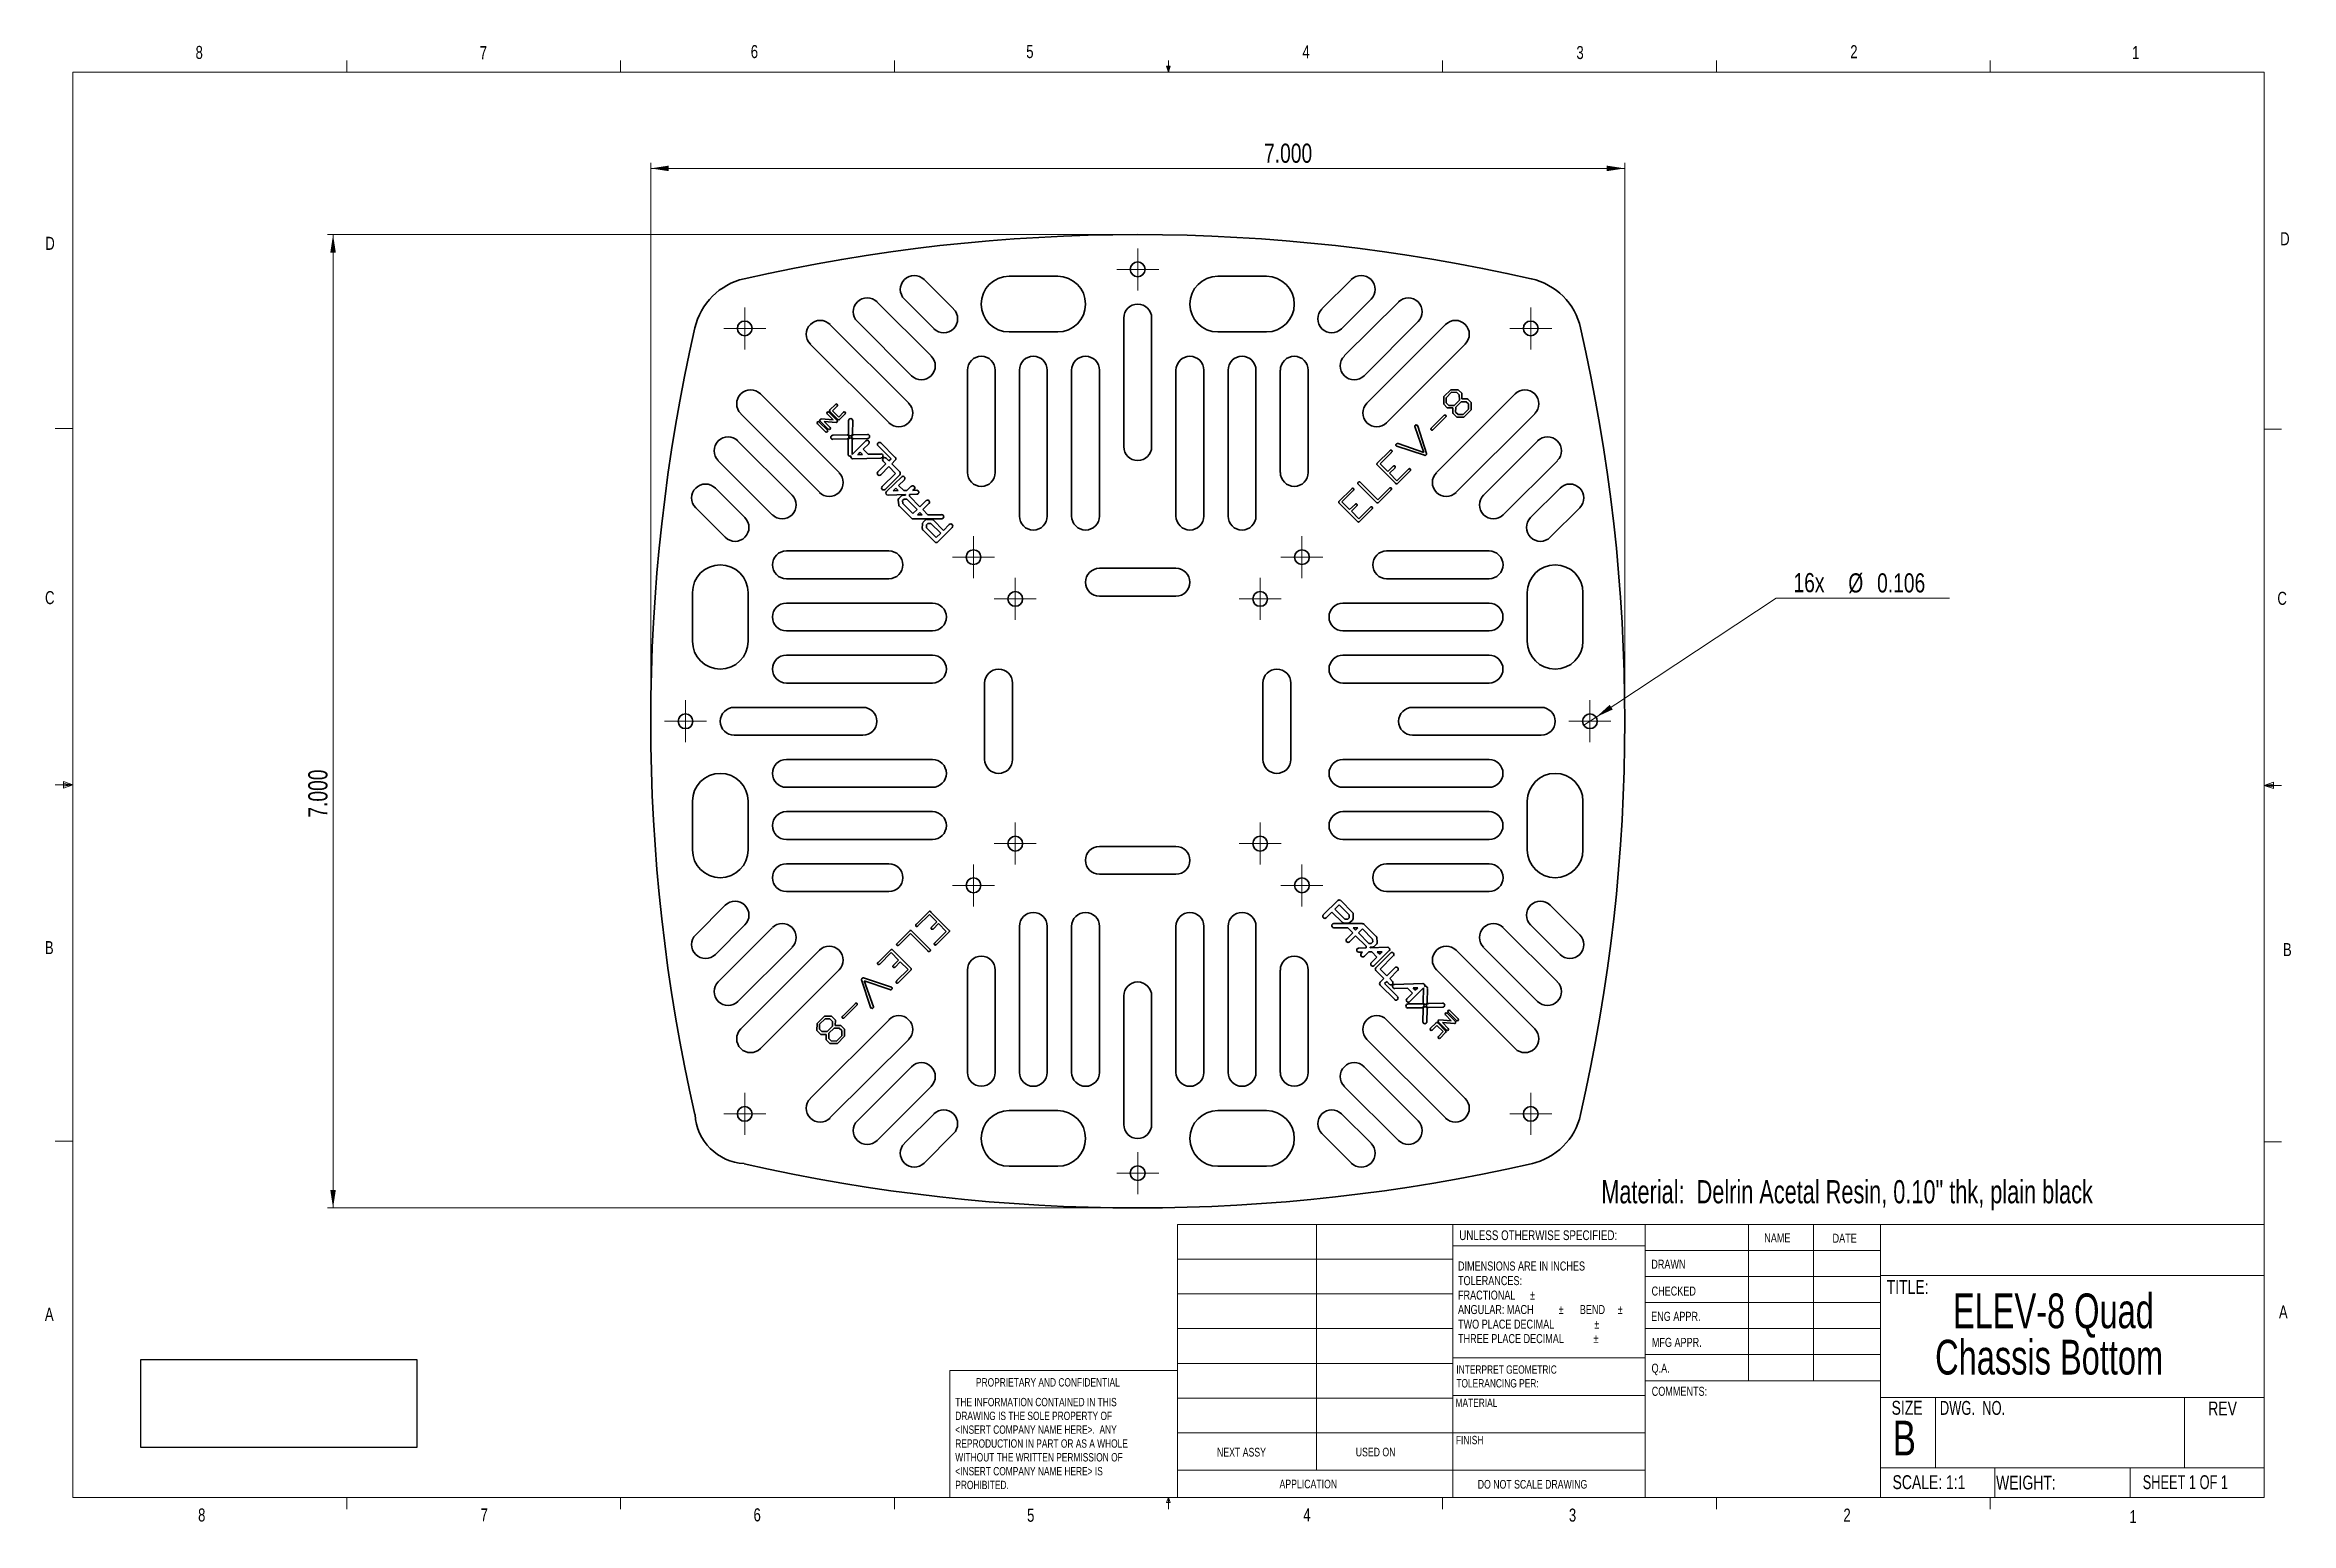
# Model space of a CAD drawing. Header units: inches. Extents: x 0.4 to 16.6, y 0.2 to 10.8.
import ezdxf

# ---------------------------------------------------------------- set-up
doc = ezdxf.new("R2010")
doc.units = ezdxf.units.IN
doc.header["$MEASUREMENT"] = 0
doc.header["$PDSIZE"] = -1
doc.layers.add('FORMAT', color=7, linetype='Continuous')
doc.styles.add('SLDTEXTSTYLE0', font='TXT', dxfattribs={"width": 0.7})
doc.styles.add('SLDTEXTSTYLE1', font='TXT', dxfattribs={"width": 0.75})
doc.styles.add('SLDTEXTSTYLE2', font='TXT', dxfattribs={"width": 0.694444})
doc.styles.add('SLDTEXTSTYLE3', font='TXT', dxfattribs={"width": 0.6875})
doc.dimstyles.new('SLDDIMSTYLE0', dxfattribs={"dimtxt": 0.137795, "dimasz": 0.13, "dimexe": 0, "dimexo": 0.0625, "dimgap": 0.034449, "dimtad": 2, "dimrnd": 1e-09, "dimzin": 4, "dimdsep": 46, "dimtxsty": 'SLDTEXTSTYLE1', "dimsah": 1, "dimcen": 0.09, "dimadec": 0, "dimazin": 0, "dimtfac": 1, "dimtofl": 0, "dimtmove": 0, "dimatfit": 3, "dimfxl": 1, "dimtolj": 1, "dimtzin": 12, "dimarcsym": 0})
doc.dimstyles.new('SLDDIMSTYLE1', dxfattribs={"dimtxt": 0.137795, "dimasz": 0.13, "dimexe": 0, "dimexo": 0.0625, "dimgap": 0.034449, "dimtad": 2, "dimrnd": 1e-09, "dimzin": 12, "dimdsep": 46, "dimtxsty": 'SLDTEXTSTYLE1', "dimsah": 1, "dimcen": 0.09, "dimadec": 0, "dimazin": 0, "dimtfac": 1, "dimtmove": 0, "dimatfit": 3, "dimfxl": 1, "dimtolj": 1, "dimtzin": 12, "dimarcsym": 0})
picture_1 = doc.add_image_def('image1.bmp', size_in_pixel=(311, 99))

msp = doc.modelspace()

# ---------------------------------------------------------------- texts
at = {"color": 7, "linetype": 'Continuous', "lineweight": 0, "attachment_point": 1}
for s, insert, char_height, style in [('8', (1.509, 10.831), 0.0938, 'SLDTEXTSTYLE1'), ('7', (3.551, 10.829), 0.0938, 'SLDTEXTSTYLE1'), ('6', (5.499, 10.837), 0.0938, 'SLDTEXTSTYLE1'), ('5', (7.479, 10.837), 0.0938, 'SLDTEXTSTYLE1'), ('4', (9.464, 10.836), 0.0938, 'SLDTEXTSTYLE1'), ('3', (11.433, 10.83), 0.0938, 'SLDTEXTSTYLE1'), ('2', (13.401, 10.836), 0.0938, 'SLDTEXTSTYLE1'), ('1', (15.427, 10.83), 0.0938, 'SLDTEXTSTYLE1'), ('D', (0.429, 9.458), 0.0938, 'SLDTEXTSTYLE1'), ('D', (16.491, 9.491), 0.0938, 'SLDTEXTSTYLE1'), ('C', (0.427, 6.91), 0.0938, 'SLDTEXTSTYLE1'), ('C', (16.471, 6.905), 0.0938, 'SLDTEXTSTYLE1'), ('B', (0.426, 4.393), 0.0938, 'SLDTEXTSTYLE1'), ('B', (16.511, 4.379), 0.0938, 'SLDTEXTSTYLE1'), ('Material:  Delrin Acetal Resin, 0.10" thk, plain black ', (11.612, 2.674), 0.16667, 'SLDTEXTSTYLE0'), ('UNLESS OTHERWISE SPECIFIED:', (10.591, 2.313), 0.07, 'SLDTEXTSTYLE1'), ('NAME', (12.783, 2.291), 0.065, 'SLDTEXTSTYLE1'), ('DATE', (13.274, 2.289), 0.065, 'SLDTEXTSTYLE1'), ('DRAWN', (11.971, 2.102), 0.065, 'SLDTEXTSTYLE1'), ('TITLE:', (13.663, 1.955), 0.1, 'SLDTEXTSTYLE1'), ('CHECKED', (11.973, 1.909), 0.065, 'SLDTEXTSTYLE1'), ('A', (0.426, 1.756), 0.0938, 'SLDTEXTSTYLE1'), ('ENG APPR.', (11.97, 1.727), 0.065, 'SLDTEXTSTYLE1'), ('A', (16.482, 1.773), 0.0938, 'SLDTEXTSTYLE1'), ('MFG APPR.', (11.975, 1.54), 0.065, 'SLDTEXTSTYLE1'), ('Q.A.', (11.973, 1.354), 0.065, 'SLDTEXTSTYLE1'), ('PROPRIETARY AND CONFIDENTIAL', (7.118, 1.25), 0.06, 'SLDTEXTSTYLE1'), ('COMMENTS:', (11.974, 1.188), 0.065, 'SLDTEXTSTYLE1'), ('MATERIAL', (10.564, 1.103), 0.06, 'SLDTEXTSTYLE1'), ('SIZE', (13.698, 1.087), 0.1, 'SLDTEXTSTYLE1'), ('DWG.  NO.', (14.045, 1.086), 0.1, 'SLDTEXTSTYLE2'), ('REV', (15.974, 1.082), 0.1, 'SLDTEXTSTYLE1'), ('FINISH', (10.567, 0.835), 0.06, 'SLDTEXTSTYLE1'), ('B', (13.706, 0.944), 0.25, 'SLDTEXTSTYLE1'), ('NEXT ASSY', (8.85, 0.749), 0.0625, 'SLDTEXTSTYLE1'), ('USED ON', (9.847, 0.75), 0.0625, 'SLDTEXTSTYLE1'), ('APPLICATION', (9.299, 0.52), 0.0625, 'SLDTEXTSTYLE1'), ('DO NOT SCALE DRAWING', (10.724, 0.518), 0.0625, 'SLDTEXTSTYLE1'), ('SCALE: 1:1', (13.705, 0.552), 0.1, 'SLDTEXTSTYLE1'), ('WEIGHT: ', (14.449, 0.549), 0.1, 'SLDTEXTSTYLE1'), ('SHEET 1 OF 1', (15.503, 0.552), 0.1, 'SLDTEXTSTYLE3'), ('8', (1.527, 0.313), 0.0938, 'SLDTEXTSTYLE1'), ('7', (3.557, 0.313), 0.0938, 'SLDTEXTSTYLE1'), ('6', (5.519, 0.314), 0.0938, 'SLDTEXTSTYLE1'), ('5', (7.485, 0.311), 0.0938, 'SLDTEXTSTYLE1'), ('4', (9.47, 0.314), 0.0938, 'SLDTEXTSTYLE1'), ('3', (11.379, 0.312), 0.0938, 'SLDTEXTSTYLE1'), ('2', (13.352, 0.312), 0.0938, 'SLDTEXTSTYLE1'), ('1', (15.408, 0.301), 0.0938, 'SLDTEXTSTYLE1')]:
    msp.add_mtext(s, dxfattribs=dict(at, insert=insert, char_height=char_height, style=style))

# ---------------------------------------------------------------- blocks, each defined once
blk = doc.blocks.new('SW_NOTE_0')
at = {"color": 0, "linetype": 'Continuous', "lineweight": 0, "char_height": 0.06, "attachment_point": 1, "style": 'SLDTEXTSTYLE1'}
for s, insert in [('THE INFORMATION CONTAINED IN THIS', (0, 0.077)), ('<INSERT COMPANY NAME HERE>.  ANY ', (0, -0.121)), ('DRAWING IS THE SOLE PROPERTY OF', (0, -0.022)), ('WITHOUT THE WRITTEN PERMISSION OF', (0, -0.32)), ('REPRODUCTION IN PART OR AS A WHOLE', (0, -0.221)), ('<INSERT COMPANY NAME HERE> IS ', (0, -0.42)), ('PROHIBITED.', (0, -0.519))]:
    blk.add_mtext(s, dxfattribs=dict(at, insert=insert))
blk = doc.blocks.new('SW_NOTE_1')
at = {"color": 0, "linetype": 'Continuous', "lineweight": 0, "char_height": 0.065, "attachment_point": 1, "style": 'SLDTEXTSTYLE1'}
for s, insert in [('DIMENSIONS ARE IN INCHES', (0, 0.084)), ('TOLERANCES:', (0, -0.021)), ('FRACTIONAL', (0, -0.125)), ('%%p', (0.518, -0.125)), ('ANGULAR: MACH', (0, -0.229)), ('%%p', (0.723, -0.229)), ('     BEND ', (0.785, -0.229)), ('%%p', (1.148, -0.229)), ('TWO PLACE DECIMAL    ', (0, -0.334)), ('THREE PLACE DECIMAL  ', (0, -0.438)), ('%%p', (0.974, -0.438)), ('%%p', (0.979, -0.334))]:
    blk.add_mtext(s, dxfattribs=dict(at, insert=insert))
blk = doc.blocks.new('SW_NOTE_2')
at = {"color": 0, "linetype": 'Continuous', "lineweight": 0, "char_height": 0.06, "attachment_point": 1, "style": 'SLDTEXTSTYLE1'}
for s, insert in [('INTERPRET GEOMETRIC', (0, 0.077)), ('TOLERANCING PER:', (0, -0.022))]:
    blk.add_mtext(s, dxfattribs=dict(at, insert=insert))
blk = doc.blocks.new('SW_NOTE_3')
at = {"layer": 'FORMAT', "color": 0, "char_height": 0.25, "attachment_point": 1, "style": 'SLDTEXTSTYLE0'}
for s, insert in [('ELEV-8 Quad ', (0, 0.322)), ('Chassis Bottom', (-0.128, -0.011))]:
    blk.add_mtext(s, dxfattribs=dict(at, insert=insert))
blk = doc.blocks.new('*D5')
at = {"color": 7, "linetype": 'Continuous', "lineweight": 0}
for p, q in [((8.241, 9.474), (2.458, 9.474)), ((2.497, 9.474), (2.497, 2.474)), ((8.241, 2.474), (2.458, 2.474))]:
    blk.add_line(p, q, dxfattribs=at)
for points in [[(2.497, 9.474), (2.477, 9.344), (2.517, 9.344)], [(2.497, 2.474), (2.517, 2.604), (2.477, 2.604)]]:
    blk.add_solid(points, dxfattribs=at)
at = {"color": 7, "linetype": 'Continuous', "lineweight": 0, "insert": (2.319, 5.281), "char_height": 0.1378, "attachment_point": 1, "rotation": 90, "style": 'SLDTEXTSTYLE1'}
blk.add_mtext('7.000', dxfattribs=at)
blk = doc.blocks.new('*D6')
at = {"color": 7, "linetype": 'Continuous', "lineweight": 0}
for p, q in [((4.78, 6.014), (4.78, 9.99)), ((4.78, 9.95), (11.78, 9.95)), ((11.78, 6.014), (11.78, 9.99))]:
    blk.add_line(p, q, dxfattribs=at)
for points in [[(4.78, 9.95), (4.91, 9.93), (4.91, 9.97)], [(11.78, 9.95), (11.65, 9.97), (11.65, 9.93)]]:
    blk.add_solid(points, dxfattribs=at)
at = {"color": 7, "linetype": 'Continuous', "lineweight": 0, "insert": (9.188, 10.128), "char_height": 0.1378, "attachment_point": 1, "style": 'SLDTEXTSTYLE1'}
blk.add_mtext('7.000', dxfattribs=at)
blk = doc.blocks.new('*D7')
at = {"color": 7, "linetype": 'Continuous', "lineweight": 0}
for p, q in [((11.575, 6.004), (12.868, 6.86)), ((12.868, 6.86), (14.115, 6.86)), ((11.486, 5.945), (11.575, 6.004))]:
    blk.add_line(p, q, dxfattribs=at)
blk.add_solid([(11.575, 6.004), (11.694, 6.059), (11.672, 6.092)], dxfattribs=at)
at = {"color": 7, "linetype": 'Continuous', "lineweight": 0, "char_height": 0.1378, "attachment_point": 1, "style": 'SLDTEXTSTYLE1'}
for s, insert in [('16x  ', (12.993, 7.04)), ('%%c', (13.387, 7.038)), ('0.106', (13.594, 7.038))]:
    blk.add_mtext(s, dxfattribs=dict(at, insert=insert))
blk = doc.blocks.new('SW_CENTERMARKSYMBOL_0')
at = {"color": 0, "linetype": 'Continuous', "lineweight": 0}
for p, q in [((-0.098, 0), (-0.151, 0)), ((0, 0), (-0.098, 0)), ((0, 0.098), (0, 0.151)), ((0, 0), (0, 0.098)), ((0, 0), (0, -0.098)), ((0, 0), (0.098, 0)), ((0.098, 0), (0.151, 0)), ((0, -0.098), (0, -0.151))]:
    blk.add_line(p, q, dxfattribs=at)
blk = doc.blocks.new('SW_CENTERMARKSYMBOL_1')
at = {"color": 0, "linetype": 'Continuous', "lineweight": 0}
for p, q in [((-0.098, 0), (-0.151, 0)), ((0, 0), (-0.098, 0)), ((0, 0.098), (0, 0.151)), ((0, 0), (0, 0.098)), ((0, 0), (0, -0.098)), ((0, 0), (0.098, 0)), ((0.098, 0), (0.151, 0)), ((0, -0.098), (0, -0.151))]:
    blk.add_line(p, q, dxfattribs=at)
blk = doc.blocks.new('SW_CENTERMARKSYMBOL_2')
at = {"color": 0, "linetype": 'Continuous', "lineweight": 0}
for p, q in [((-0.098, 0), (-0.151, 0)), ((0, 0), (-0.098, 0)), ((0, 0.098), (0, 0.151)), ((0, 0), (0, 0.098)), ((0, 0), (0, -0.098)), ((0, 0), (0.098, 0)), ((0.098, 0), (0.151, 0)), ((0, -0.098), (0, -0.151))]:
    blk.add_line(p, q, dxfattribs=at)
blk = doc.blocks.new('SW_CENTERMARKSYMBOL_3')
at = {"color": 0, "linetype": 'Continuous', "lineweight": 0}
for p, q in [((-0.098, 0), (-0.151, 0)), ((0, 0), (-0.098, 0)), ((0, 0.098), (0, 0.151)), ((0, 0), (0, 0.098)), ((0, 0), (0, -0.098)), ((0, 0), (0.098, 0)), ((0.098, 0), (0.151, 0)), ((0, -0.098), (0, -0.151))]:
    blk.add_line(p, q, dxfattribs=at)
blk = doc.blocks.new('SW_CENTERMARKSYMBOL_4')
at = {"color": 0, "linetype": 'Continuous', "lineweight": 0}
for p, q in [((-0.098, 0), (-0.151, 0)), ((0, 0), (-0.098, 0)), ((0, 0.098), (0, 0.151)), ((0, 0), (0, 0.098)), ((0, 0), (0, -0.098)), ((0, 0), (0.098, 0)), ((0.098, 0), (0.151, 0)), ((0, -0.098), (0, -0.151))]:
    blk.add_line(p, q, dxfattribs=at)
blk = doc.blocks.new('SW_CENTERMARKSYMBOL_5')
at = {"color": 0, "linetype": 'Continuous', "lineweight": 0}
for p, q in [((-0.098, 0), (-0.151, 0)), ((0, 0), (-0.098, 0)), ((0, 0.098), (0, 0.151)), ((0, 0), (0, 0.098)), ((0, 0), (0, -0.098)), ((0, 0), (0.098, 0)), ((0.098, 0), (0.151, 0)), ((0, -0.098), (0, -0.151))]:
    blk.add_line(p, q, dxfattribs=at)
blk = doc.blocks.new('SW_CENTERMARKSYMBOL_6')
at = {"color": 0, "linetype": 'Continuous', "lineweight": 0}
for p, q in [((-0.098, 0), (-0.151, 0)), ((0, 0), (-0.098, 0)), ((0, 0.098), (0, 0.151)), ((0, 0), (0, 0.098)), ((0, 0), (0, -0.098)), ((0, 0), (0.098, 0)), ((0.098, 0), (0.151, 0)), ((0, -0.098), (0, -0.151))]:
    blk.add_line(p, q, dxfattribs=at)
blk = doc.blocks.new('SW_CENTERMARKSYMBOL_7')
at = {"color": 0, "linetype": 'Continuous', "lineweight": 0}
for p, q in [((-0.098, 0), (-0.151, 0)), ((0, 0), (-0.098, 0)), ((0, 0.098), (0, 0.151)), ((0, 0), (0, 0.098)), ((0, 0), (0, -0.098)), ((0, 0), (0.098, 0)), ((0.098, 0), (0.151, 0)), ((0, -0.098), (0, -0.151))]:
    blk.add_line(p, q, dxfattribs=at)
blk = doc.blocks.new('SW_CENTERMARKSYMBOL_8')
at = {"color": 0, "linetype": 'Continuous', "lineweight": 0}
for p, q in [((-0.098, 0), (-0.151, 0)), ((0, 0), (-0.098, 0)), ((0, 0.098), (0, 0.151)), ((0, 0), (0, 0.098)), ((0, 0), (0, -0.098)), ((0, 0), (0.098, 0)), ((0.098, 0), (0.151, 0)), ((0, -0.098), (0, -0.151))]:
    blk.add_line(p, q, dxfattribs=at)
blk = doc.blocks.new('SW_CENTERMARKSYMBOL_9')
at = {"color": 0, "linetype": 'Continuous', "lineweight": 0}
for p, q in [((-0.098, 0), (-0.151, 0)), ((0, 0), (-0.098, 0)), ((0, 0.098), (0, 0.151)), ((0, 0), (0, 0.098)), ((0, 0), (0, -0.098)), ((0, 0), (0.098, 0)), ((0.098, 0), (0.151, 0)), ((0, -0.098), (0, -0.151))]:
    blk.add_line(p, q, dxfattribs=at)
blk = doc.blocks.new('SW_CENTERMARKSYMBOL_10')
at = {"color": 0, "linetype": 'Continuous', "lineweight": 0}
for p, q in [((-0.098, 0), (-0.151, 0)), ((0, 0), (-0.098, 0)), ((0, 0.098), (0, 0.151)), ((0, 0), (0, 0.098)), ((0, 0), (0, -0.098)), ((0, 0), (0.098, 0)), ((0.098, 0), (0.151, 0)), ((0, -0.098), (0, -0.151))]:
    blk.add_line(p, q, dxfattribs=at)
blk = doc.blocks.new('SW_CENTERMARKSYMBOL_11')
at = {"color": 0, "linetype": 'Continuous', "lineweight": 0}
for p, q in [((-0.098, 0), (-0.151, 0)), ((0, 0), (-0.098, 0)), ((0, 0.098), (0, 0.151)), ((0, 0), (0, 0.098)), ((0, 0), (0, -0.098)), ((0, 0), (0.098, 0)), ((0.098, 0), (0.151, 0)), ((0, -0.098), (0, -0.151))]:
    blk.add_line(p, q, dxfattribs=at)
blk = doc.blocks.new('SW_CENTERMARKSYMBOL_12')
at = {"color": 0, "linetype": 'Continuous', "lineweight": 0}
for p, q in [((-0.098, 0), (-0.151, 0)), ((0, 0), (-0.098, 0)), ((0, 0.098), (0, 0.151)), ((0, 0), (0, 0.098)), ((0, 0), (0, -0.098)), ((0, 0), (0.098, 0)), ((0.098, 0), (0.151, 0)), ((0, -0.098), (0, -0.151))]:
    blk.add_line(p, q, dxfattribs=at)
blk = doc.blocks.new('SW_CENTERMARKSYMBOL_13')
at = {"color": 0, "linetype": 'Continuous', "lineweight": 0}
for p, q in [((-0.098, 0), (-0.151, 0)), ((0, 0), (-0.098, 0)), ((0, 0.098), (0, 0.151)), ((0, 0), (0, 0.098)), ((0, 0), (0, -0.098)), ((0, 0), (0.098, 0)), ((0.098, 0), (0.151, 0)), ((0, -0.098), (0, -0.151))]:
    blk.add_line(p, q, dxfattribs=at)
blk = doc.blocks.new('SW_CENTERMARKSYMBOL_14')
at = {"color": 0, "linetype": 'Continuous', "lineweight": 0}
for p, q in [((-0.098, 0), (-0.151, 0)), ((0, 0), (-0.098, 0)), ((0, 0.098), (0, 0.151)), ((0, 0), (0, 0.098)), ((0, 0), (0, -0.098)), ((0, 0), (0.098, 0)), ((0.098, 0), (0.151, 0)), ((0, -0.098), (0, -0.151))]:
    blk.add_line(p, q, dxfattribs=at)
blk = doc.blocks.new('SW_CENTERMARKSYMBOL_15')
at = {"color": 0, "linetype": 'Continuous', "lineweight": 0}
for p, q in [((-0.098, 0), (-0.151, 0)), ((0, 0), (-0.098, 0)), ((0, 0.098), (0, 0.151)), ((0, 0), (0, 0.098)), ((0, 0), (0, -0.098)), ((0, 0), (0.098, 0)), ((0.098, 0), (0.151, 0)), ((0, -0.098), (0, -0.151))]:
    blk.add_line(p, q, dxfattribs=at)

# ---------------------------------------------------------------- dimensions: what is measured, and where the dimension line sits
at = {"color": 7, "linetype": 'Continuous', "lineweight": 0}
dim = msp.add_linear_dim(base=(11.78, 9.95), p1=(4.78, 5.974), p2=(11.78, 5.974), dimstyle='SLDDIMSTYLE0', dxfattribs=at)
dim.commit()
dim.dimension.update_dxf_attribs({"geometry": '*D6', "text_midpoint": (9.417, 9.95), "dimtype": 160})
dim = msp.add_linear_dim(base=(2.497, 2.474), p1=(8.28, 9.474), p2=(8.28, 2.474), angle=90, dimstyle='SLDDIMSTYLE0', dxfattribs=at)
dim.commit()
dim.dimension.update_dxf_attribs({"geometry": '*D5', "text_midpoint": (2.497, 5.51), "dimtype": 160})
dim = msp.add_diameter_dim_2p(p1=(11.486, 5.945), p2=(11.575, 6.004), text='16x  <>', dimstyle='SLDDIMSTYLE1', dxfattribs=at)
dim.commit()
dim.dimension.update_dxf_attribs({"geometry": '*D7', "text_midpoint": (13.523, 6.97), "dimtype": 163})

# ---------------------------------------------------------------- linework, layer by layer
at = {"color": 7, "linetype": 'Continuous', "lineweight": 0}
for p, q in [((2.595, 10.642), (2.595, 10.727)), ((4.564, 10.642), (4.564, 10.727)), ((6.532, 10.642), (6.532, 10.727)), ((8.501, 10.642), (8.488, 10.684)), ((8.514, 10.684), (8.488, 10.684)), ((8.494, 10.684), (8.501, 10.642)), ((8.501, 10.642), (8.501, 10.727)), ((8.501, 10.642), (8.514, 10.684)), ((8.506, 10.684), (8.501, 10.642)), ((10.47, 10.642), (10.47, 10.727)), ((12.439, 10.642), (12.439, 10.727)), ((14.407, 10.642), (14.407, 10.727)), ((0.626, 10.642), (16.376, 10.642)), ((0.626, 10.642), (0.626, 0.392)), ((16.376, 0.392), (16.376, 10.642)), ((0.626, 8.08), (0.501, 8.08)), ((16.376, 8.075), (16.501, 8.075)), ((0.626, 5.517), (0.501, 5.517)), ((0.559, 5.541), (0.559, 5.494)), ((0.626, 5.517), (0.559, 5.541)), ((0.626, 5.517), (0.559, 5.526)), ((0.626, 5.517), (0.559, 5.507)), ((0.626, 5.517), (0.559, 5.494)), ((16.376, 5.513), (16.443, 5.537)), ((16.376, 5.513), (16.443, 5.522)), ((16.376, 5.513), (16.501, 5.513)), ((16.376, 5.513), (16.443, 5.49)), ((16.376, 5.513), (16.443, 5.502)), ((16.443, 5.537), (16.443, 5.49)), ((0.626, 2.955), (0.501, 2.955)), ((16.376, 2.95), (16.501, 2.95)), ((8.567, 2.356), (16.376, 2.356)), ((8.567, 0.392), (8.567, 2.356)), ((9.565, 2.356), (9.565, 0.588)), ((10.545, 0.392), (10.545, 2.356)), ((11.926, 2.356), (11.926, 0.392)), ((12.67, 2.356), (12.67, 1.231)), ((13.138, 2.356), (13.138, 1.231)), ((13.618, 2.356), (13.618, 0.392)), ((8.567, 2.106), (10.545, 2.106)), ((11.926, 2.202), (10.545, 2.202)), ((11.926, 2.169), (13.618, 2.169)), ((11.926, 1.981), (13.618, 1.981)), ((13.618, 1.989), (16.376, 1.989)), ((8.567, 1.856), (10.545, 1.856)), ((11.926, 1.794), (13.618, 1.794)), ((8.567, 1.606), (10.545, 1.606)), ((13.618, 1.606), (11.926, 1.606)), ((6.93, 0.392), (6.93, 1.306)), ((8.567, 1.306), (6.93, 1.306)), ((8.567, 1.356), (10.545, 1.356)), ((10.545, 1.396), (11.926, 1.396)), ((13.618, 1.419), (11.926, 1.419)), ((13.618, 1.231), (11.926, 1.231)), ((8.567, 1.106), (10.545, 1.106)), ((10.545, 1.126), (11.926, 1.126)), ((13.618, 1.112), (16.376, 1.112)), ((14.013, 1.112), (14.013, 0.605)), ((15.804, 1.112), (15.804, 0.605)), ((8.567, 0.856), (10.545, 0.856)), ((10.545, 0.856), (11.926, 0.856)), ((8.567, 0.588), (11.926, 0.588)), ((13.618, 0.605), (16.376, 0.605)), ((14.441, 0.605), (14.441, 0.392)), ((15.413, 0.605), (15.413, 0.392)), ((16.376, 0.392), (0.626, 0.392)), ((2.595, 0.392), (2.595, 0.307)), ((4.564, 0.392), (4.564, 0.307)), ((6.532, 0.392), (6.532, 0.307)), ((8.488, 0.357), (8.501, 0.392)), ((8.514, 0.357), (8.488, 0.357)), ((8.501, 0.392), (8.501, 0.307)), ((8.501, 0.392), (8.514, 0.357)), ((10.47, 0.392), (10.47, 0.307)), ((12.439, 0.392), (12.439, 0.307)), ((14.407, 0.392), (14.407, 0.307))]:
    msp.add_line(p, q, dxfattribs=at)
at = {"color": 7, "linetype": 'Continuous', "lineweight": 30}
for p, q in [((6.745, 9.151), (6.957, 8.939)), ((7.705, 9.174), (7.355, 9.174)), ((9.205, 9.174), (8.855, 9.174)), ((9.816, 9.151), (9.604, 8.939)), ((6.407, 8.989), (6.796, 8.601)), ((6.816, 8.797), (6.604, 9.01)), ((9.745, 8.797), (9.957, 9.01)), ((10.154, 8.989), (9.765, 8.601)), ((6.068, 8.828), (6.634, 8.262)), ((6.654, 8.459), (6.265, 8.848)), ((7.355, 8.774), (7.705, 8.774)), ((8.18, 8.874), (8.18, 7.949)), ((8.38, 7.949), (8.38, 8.874)), ((8.855, 8.774), (9.205, 8.774)), ((9.907, 8.459), (10.296, 8.848)), ((10.493, 8.828), (9.927, 8.262)), ((6.493, 8.121), (5.927, 8.686)), ((10.068, 8.121), (10.634, 8.686)), ((7.056, 7.763), (7.056, 8.499)), ((7.255, 8.499), (7.255, 7.763)), ((7.43, 7.449), (7.43, 8.499)), ((7.63, 8.499), (7.63, 7.449)), ((7.805, 7.449), (7.805, 8.499)), ((8.005, 8.499), (8.005, 7.449)), ((8.555, 8.499), (8.555, 7.449)), ((8.755, 7.449), (8.755, 8.499)), ((8.93, 8.499), (8.93, 7.449)), ((9.13, 7.449), (9.13, 8.499)), ((9.305, 8.499), (9.305, 7.763)), ((9.505, 7.763), (9.505, 8.499)), ((6.134, 7.762), (5.568, 8.328)), ((6.067, 8.213), (6.108, 8.253)), ((6.086, 8.207), (6.12, 8.241)), ((10.427, 7.762), (10.993, 8.328)), ((10.479, 8.306), (10.481, 8.309)), ((10.479, 8.258), (10.479, 8.306)), ((10.479, 8.255), (10.479, 8.258)), ((10.505, 8.229), (10.479, 8.255)), ((10.481, 8.309), (10.53, 8.357)), ((10.536, 8.34), (10.498, 8.301)), ((10.498, 8.301), (10.498, 8.265)), ((10.498, 8.265), (10.517, 8.246)), ((10.517, 8.246), (10.554, 8.246)), ((10.53, 8.357), (10.535, 8.358)), ((10.535, 8.358), (10.583, 8.358)), ((10.574, 8.339), (10.536, 8.34)), ((10.554, 8.246), (10.592, 8.284)), ((10.566, 8.234), (10.565, 8.198)), ((10.604, 8.272), (10.566, 8.234)), ((10.591, 8.322), (10.574, 8.339)), ((10.583, 8.358), (10.586, 8.356)), ((10.586, 8.356), (10.609, 8.333)), ((10.592, 8.284), (10.591, 8.322)), ((10.641, 8.272), (10.604, 8.272)), ((10.609, 8.333), (10.61, 8.331)), ((10.61, 8.331), (10.61, 8.292)), ((10.61, 8.292), (10.649, 8.292)), ((10.658, 8.256), (10.641, 8.272)), ((10.649, 8.292), (10.652, 8.291)), ((10.652, 8.291), (10.676, 8.267)), ((10.657, 8.219), (10.658, 8.256)), ((10.676, 8.267), (10.676, 8.264)), ((10.676, 8.264), (10.676, 8.214)), ((5.427, 8.186), (5.993, 7.621)), ((6.037, 8.055), (5.979, 8.114)), ((6.05, 8.068), (5.991, 8.126)), ((6.056, 8.075), (5.998, 8.133)), ((6.005, 8.148), (6.091, 8.142)), ((6.069, 8.087), (6.027, 8.129)), ((6.027, 8.129), (6.113, 8.123)), ((6.091, 8.142), (6.049, 8.184)), ((6.12, 8.138), (6.061, 8.196)), ((6.125, 8.143), (6.067, 8.201)), ((6.131, 8.162), (6.086, 8.207)), ((6.131, 8.162), (6.165, 8.196)), ((6.137, 8.143), (6.177, 8.184)), ((6.201, 8.041), (6.202, 8.136)), ((6.23, 8.041), (6.232, 8.136)), ((10.337, 7.906), (10.271, 8.094)), ((10.293, 8.097), (10.356, 7.9)), ((10.389, 8.082), (10.481, 8.173)), ((10.492, 8.16), (10.401, 8.069)), ((10.508, 8.228), (10.505, 8.229)), ((10.546, 8.229), (10.508, 8.228)), ((10.545, 8.191), (10.546, 8.229)), ((10.547, 8.187), (10.545, 8.191)), ((10.57, 8.164), (10.547, 8.187)), ((10.565, 8.198), (10.583, 8.18)), ((11.134, 8.186), (10.568, 7.621)), ((10.573, 8.161), (10.57, 8.164)), ((10.622, 8.161), (10.573, 8.161)), ((10.583, 8.18), (10.619, 8.18)), ((10.619, 8.18), (10.657, 8.219)), ((10.625, 8.162), (10.622, 8.161)), ((10.672, 8.209), (10.625, 8.162)), ((10.676, 8.214), (10.672, 8.209)), ((5.796, 7.601), (5.407, 7.989)), ((6.191, 8.033), (6.088, 8.031)), ((6.192, 8.004), (6.089, 8.002)), ((6.198, 7.895), (6.2, 7.998)), ((6.227, 7.895), (6.229, 7.998)), ((6.227, 7.892), (6.326, 7.991)), ((6.339, 8.037), (6.239, 8.034)), ((6.339, 8.008), (6.239, 8.005)), ((6.306, 7.93), (6.347, 7.97)), ((6.342, 7.894), (6.306, 7.93)), ((6.507, 7.862), (6.414, 7.955)), ((6.538, 7.872), (6.434, 7.976)), ((10.001, 7.829), (10.093, 7.92)), ((10.342, 7.887), (10.142, 7.952)), ((10.147, 7.971), (10.152, 7.971)), ((10.152, 7.971), (10.337, 7.906)), ((10.765, 7.601), (11.154, 7.989)), ((5.265, 7.848), (5.654, 7.459)), ((6.435, 7.867), (6.232, 7.861)), ((6.268, 7.891), (6.285, 7.909)), ((6.302, 7.892), (6.268, 7.891)), ((6.302, 7.892), (6.285, 7.909)), ((6.434, 7.896), (6.342, 7.894)), ((6.413, 7.768), (6.47, 7.825)), ((6.433, 7.747), (6.491, 7.805)), ((6.443, 7.662), (6.539, 7.757)), ((6.47, 7.825), (6.45, 7.845)), ((6.491, 7.846), (6.471, 7.866)), ((6.491, 7.846), (6.507, 7.862)), ((6.539, 7.757), (6.491, 7.805)), ((6.512, 7.825), (6.538, 7.851)), ((6.57, 7.768), (6.512, 7.825)), ((10.132, 7.687), (10, 7.819)), ((10.101, 7.905), (10.022, 7.826)), ((10.022, 7.826), (10.078, 7.77)), ((10.078, 7.77), (10.116, 7.808)), ((10.127, 7.795), (10.09, 7.758)), ((10.09, 7.758), (10.143, 7.704)), ((10.143, 7.704), (10.226, 7.787)), ((10.236, 7.773), (10.145, 7.682)), ((11.296, 7.848), (10.907, 7.459)), ((5.457, 7.439), (5.245, 7.651)), ((6.464, 7.641), (6.57, 7.747)), ((6.584, 7.733), (6.475, 7.626)), ((6.61, 7.604), (6.487, 7.6)), ((6.541, 7.65), (6.523, 7.632)), ((6.559, 7.633), (6.523, 7.632)), ((6.559, 7.633), (6.541, 7.65)), ((6.603, 7.711), (6.561, 7.67)), ((6.598, 7.633), (6.561, 7.67)), ((6.583, 7.596), (6.563, 7.576)), ((6.589, 7.599), (6.61, 7.599)), ((6.621, 7.634), (6.598, 7.633)), ((6.61, 7.599), (6.61, 7.604)), ((6.651, 7.664), (6.621, 7.634)), ((6.694, 7.607), (6.639, 7.605)), ((6.639, 7.592), (6.639, 7.605)), ((6.715, 7.516), (6.639, 7.592)), ((6.672, 7.642), (6.665, 7.634)), ((6.693, 7.635), (6.665, 7.634)), ((9.726, 7.554), (9.819, 7.646)), ((9.827, 7.631), (9.748, 7.551)), ((9.999, 7.545), (9.863, 7.681)), ((9.881, 7.692), (10.006, 7.567)), ((10.006, 7.567), (10.088, 7.649)), ((10.099, 7.636), (10.008, 7.545)), ((10.136, 7.682), (10.132, 7.687)), ((11.104, 7.439), (11.316, 7.651)), ((5.104, 7.51), (5.316, 7.297)), ((6.563, 7.53), (6.559, 7.563)), ((6.654, 7.434), (6.567, 7.521)), ((6.602, 7.572), (6.59, 7.561)), ((6.592, 7.541), (6.59, 7.561)), ((6.665, 7.467), (6.592, 7.541)), ((6.602, 7.572), (6.62, 7.571)), ((6.695, 7.496), (6.62, 7.571)), ((6.695, 7.496), (6.665, 7.467)), ((6.872, 7.43), (6.665, 7.43)), ((6.715, 7.476), (6.698, 7.459)), ((6.732, 7.459), (6.698, 7.459)), ((6.759, 7.561), (6.715, 7.516)), ((6.732, 7.459), (6.715, 7.476)), ((6.781, 7.542), (6.735, 7.496)), ((6.772, 7.459), (6.735, 7.496)), ((6.766, 7.426), (6.799, 7.426)), ((6.871, 7.459), (6.772, 7.459)), ((9.858, 7.412), (9.726, 7.544)), ((9.748, 7.551), (9.803, 7.496)), ((9.803, 7.496), (9.842, 7.534)), ((9.852, 7.52), (9.816, 7.484)), ((9.816, 7.484), (9.869, 7.43)), ((9.869, 7.43), (9.951, 7.512)), ((9.962, 7.499), (9.871, 7.408)), ((11.457, 7.51), (11.245, 7.297)), ((6.732, 7.36), (6.733, 7.393)), ((6.822, 7.264), (6.737, 7.349)), ((6.738, 7.405), (6.755, 7.422)), ((6.762, 7.387), (6.772, 7.397)), ((6.762, 7.366), (6.762, 7.387)), ((6.832, 7.295), (6.762, 7.366)), ((6.772, 7.397), (6.793, 7.397)), ((6.864, 7.326), (6.793, 7.397)), ((6.884, 7.347), (6.809, 7.422)), ((6.864, 7.326), (6.832, 7.295)), ((6.947, 7.367), (6.843, 7.264)), ((6.926, 7.388), (6.884, 7.347)), ((9.862, 7.408), (9.858, 7.412)), ((6.492, 7.199), (5.755, 7.199)), ((10.069, 7.199), (10.806, 7.199)), ((5.755, 6.999), (6.492, 6.999)), ((8.555, 7.074), (8.005, 7.074)), ((10.806, 6.999), (10.069, 6.999)), ((5.08, 6.899), (5.08, 6.549)), ((5.48, 6.549), (5.48, 6.899)), ((6.805, 6.824), (5.755, 6.824)), ((8.005, 6.874), (8.555, 6.874)), ((9.755, 6.824), (10.805, 6.824)), ((11.08, 6.899), (11.08, 6.549)), ((11.48, 6.549), (11.48, 6.899)), ((5.755, 6.624), (6.805, 6.624)), ((10.805, 6.624), (9.755, 6.624)), ((6.805, 6.449), (5.755, 6.449)), ((9.755, 6.449), (10.805, 6.449)), ((5.755, 6.249), (6.805, 6.249)), ((7.18, 6.249), (7.18, 5.699)), ((7.38, 5.699), (7.38, 6.249)), ((9.18, 6.249), (9.18, 5.699)), ((9.38, 5.699), (9.38, 6.249)), ((10.805, 6.249), (9.755, 6.249)), ((6.305, 6.074), (5.38, 6.074)), ((11.18, 6.074), (10.255, 6.074)), ((5.38, 5.874), (6.305, 5.874)), ((10.255, 5.874), (11.18, 5.874)), ((5.755, 5.699), (6.805, 5.699)), ((10.805, 5.699), (9.755, 5.699)), ((6.805, 5.499), (5.755, 5.499)), ((9.755, 5.499), (10.805, 5.499)), ((5.08, 5.399), (5.08, 5.049)), ((5.48, 5.049), (5.48, 5.399)), ((11.08, 5.399), (11.08, 5.049)), ((11.48, 5.049), (11.48, 5.399)), ((5.755, 5.324), (6.805, 5.324)), ((10.805, 5.324), (9.755, 5.324)), ((6.805, 5.124), (5.755, 5.124)), ((8.555, 5.074), (8.005, 5.074)), ((9.755, 5.124), (10.805, 5.124)), ((5.755, 4.949), (6.492, 4.949)), ((8.005, 4.874), (8.555, 4.874)), ((10.806, 4.949), (10.069, 4.949)), ((6.492, 4.75), (5.755, 4.75)), ((9.614, 4.581), (9.718, 4.685)), ((9.739, 4.685), (9.824, 4.599)), ((10.069, 4.75), (10.806, 4.75)), ((5.104, 4.439), (5.316, 4.651)), ((6.69, 4.515), (6.781, 4.606)), ((6.783, 4.584), (6.7, 4.502)), ((6.836, 4.531), (6.783, 4.584)), ((6.79, 4.606), (6.794, 4.602)), ((6.794, 4.602), (6.926, 4.47)), ((6.799, 4.494), (6.836, 4.531)), ((9.635, 4.56), (9.676, 4.602)), ((9.676, 4.602), (9.752, 4.527)), ((9.697, 4.622), (9.728, 4.654)), ((9.697, 4.622), (9.768, 4.552)), ((9.728, 4.654), (9.799, 4.583)), ((9.795, 4.522), (9.762, 4.522)), ((9.789, 4.551), (9.768, 4.552)), ((9.799, 4.561), (9.789, 4.551)), ((9.799, 4.583), (9.799, 4.561)), ((9.823, 4.544), (9.805, 4.526)), ((9.829, 4.589), (9.828, 4.555)), ((11.457, 4.439), (11.245, 4.651)), ((5.457, 4.51), (5.245, 4.297)), ((5.265, 4.101), (5.654, 4.489)), ((6.553, 4.378), (6.644, 4.469)), ((6.646, 4.447), (6.563, 4.365)), ((6.771, 4.322), (6.646, 4.447)), ((6.653, 4.469), (6.789, 4.333)), ((6.848, 4.519), (6.81, 4.48)), ((6.825, 4.383), (6.904, 4.463)), ((6.925, 4.46), (6.833, 4.368)), ((6.904, 4.463), (6.848, 4.519)), ((7.43, 4.499), (7.43, 3.449)), ((7.63, 3.449), (7.63, 4.499)), ((7.805, 4.499), (7.805, 3.449)), ((8.005, 3.449), (8.005, 4.499)), ((8.555, 3.449), (8.555, 4.499)), ((8.755, 4.499), (8.755, 3.449)), ((8.93, 3.449), (8.93, 4.499)), ((9.13, 4.499), (9.13, 3.449)), ((9.689, 4.519), (9.896, 4.519)), ((9.69, 4.489), (9.789, 4.489)), ((9.78, 4.407), (9.826, 4.452)), ((9.789, 4.489), (9.826, 4.452)), ((9.802, 4.388), (9.846, 4.432)), ((9.829, 4.489), (9.846, 4.472)), ((9.829, 4.489), (9.862, 4.489)), ((9.846, 4.472), (9.862, 4.489)), ((9.846, 4.432), (9.922, 4.357)), ((9.866, 4.452), (9.896, 4.482)), ((9.866, 4.452), (9.941, 4.377)), ((9.896, 4.482), (9.968, 4.408)), ((9.906, 4.515), (9.994, 4.427)), ((9.959, 4.376), (9.941, 4.377)), ((9.959, 4.376), (9.97, 4.388)), ((9.968, 4.408), (9.97, 4.388)), ((9.978, 4.353), (9.998, 4.373)), ((9.998, 4.418), (10.002, 4.385)), ((11.296, 4.101), (10.907, 4.489)), ((11.104, 4.51), (11.316, 4.297)), ((5.796, 4.348), (5.407, 3.959)), ((5.427, 3.762), (5.993, 4.328)), ((6.416, 4.241), (6.507, 4.332)), ((6.509, 4.31), (6.426, 4.228)), ((6.562, 4.256), (6.509, 4.31)), ((6.515, 4.332), (6.52, 4.328)), ((6.52, 4.328), (6.652, 4.196)), ((6.525, 4.22), (6.562, 4.256)), ((6.574, 4.244), (6.536, 4.206)), ((6.63, 4.189), (6.574, 4.244)), ((9.867, 4.342), (9.922, 4.344)), ((9.868, 4.314), (9.896, 4.314)), ((9.889, 4.307), (9.896, 4.314)), ((9.91, 4.285), (9.94, 4.315)), ((9.922, 4.357), (9.922, 4.344)), ((9.94, 4.315), (9.963, 4.315)), ((9.951, 4.35), (9.951, 4.345)), ((9.971, 4.35), (9.951, 4.35)), ((9.951, 4.345), (10.074, 4.349)), ((9.958, 4.238), (9.999, 4.278)), ((9.963, 4.315), (9.999, 4.278)), ((9.977, 4.216), (10.086, 4.323)), ((10.097, 4.307), (9.991, 4.202)), ((10.002, 4.316), (10.038, 4.317)), ((10.002, 4.316), (10.02, 4.298)), ((10.02, 4.298), (10.038, 4.317)), ((10.117, 4.286), (10.022, 4.191)), ((10.128, 4.201), (10.07, 4.144)), ((11.134, 3.762), (10.568, 4.328)), ((10.765, 4.348), (11.154, 3.959)), ((6.134, 4.186), (5.568, 3.621)), ((6.359, 3.917), (6.295, 4.115)), ((6.31, 4.128), (6.51, 4.062)), ((6.315, 4.108), (6.38, 3.92)), ((6.499, 4.044), (6.315, 4.108)), ((6.504, 4.043), (6.499, 4.044)), ((6.55, 4.109), (6.63, 4.189)), ((6.651, 4.186), (6.559, 4.094)), ((7.056, 4.185), (7.056, 3.449)), ((7.255, 3.449), (7.255, 4.185)), ((9.305, 3.449), (9.305, 4.185)), ((9.505, 4.185), (9.505, 3.449)), ((9.991, 4.181), (10.049, 4.123)), ((10.022, 4.191), (10.07, 4.144)), ((10.049, 4.123), (10.023, 4.097)), ((10.023, 4.076), (10.127, 3.973)), ((10.07, 4.102), (10.054, 4.087)), ((10.054, 4.087), (10.147, 3.994)), ((10.07, 4.102), (10.09, 4.082)), ((10.148, 4.181), (10.091, 4.123)), ((10.091, 4.123), (10.11, 4.103)), ((10.126, 4.081), (10.329, 4.087)), ((10.127, 4.052), (10.219, 4.055)), ((10.219, 4.055), (10.255, 4.019)), ((10.334, 4.057), (10.235, 3.958)), ((10.259, 4.056), (10.293, 4.057)), ((10.259, 4.056), (10.275, 4.04)), ((10.293, 4.057), (10.275, 4.04)), ((10.334, 4.054), (10.332, 3.953)), ((10.363, 4.053), (10.361, 3.952)), ((10.427, 4.186), (10.993, 3.621)), ((6.16, 3.854), (6.251, 3.945)), ((6.262, 3.933), (6.171, 3.841)), ((8.18, 3.999), (8.18, 3.074)), ((8.38, 3.074), (8.38, 3.999)), ((10.255, 4.019), (10.214, 3.979)), ((10.222, 3.941), (10.325, 3.943)), ((10.222, 3.912), (10.326, 3.914)), ((10.331, 3.907), (10.329, 3.813)), ((10.36, 3.906), (10.358, 3.812)), ((10.369, 3.944), (10.472, 3.947)), ((10.369, 3.915), (10.473, 3.917)), ((10.511, 3.881), (10.57, 3.822)), ((10.524, 3.893), (10.582, 3.835)), ((6.493, 3.828), (5.927, 3.262)), ((5.975, 3.75), (5.976, 3.8)), ((5.976, 3.748), (5.975, 3.75)), ((5.976, 3.8), (5.98, 3.805)), ((6, 3.723), (5.976, 3.748)), ((5.98, 3.805), (6.027, 3.852)), ((6.033, 3.834), (5.994, 3.796)), ((5.994, 3.796), (5.994, 3.759)), ((5.994, 3.759), (6.011, 3.742)), ((6.003, 3.722), (6, 3.723)), ((6.042, 3.722), (6.003, 3.722)), ((6.011, 3.742), (6.048, 3.743)), ((6.027, 3.852), (6.03, 3.853)), ((6.03, 3.853), (6.079, 3.853)), ((6.068, 3.835), (6.033, 3.834)), ((6.042, 3.683), (6.042, 3.722)), ((6.048, 3.743), (6.086, 3.781)), ((6.098, 3.768), (6.06, 3.73)), ((6.06, 3.73), (6.06, 3.692)), ((6.087, 3.816), (6.068, 3.835)), ((6.079, 3.853), (6.081, 3.851)), ((6.081, 3.851), (6.105, 3.827)), ((6.086, 3.781), (6.087, 3.816)), ((6.135, 3.768), (6.098, 3.768)), ((6.105, 3.827), (6.107, 3.824)), ((6.107, 3.824), (6.105, 3.786)), ((6.105, 3.786), (6.144, 3.787)), ((6.116, 3.674), (6.154, 3.713)), ((6.154, 3.749), (6.135, 3.768)), ((6.144, 3.787), (6.147, 3.785)), ((6.147, 3.785), (6.172, 3.76)), ((6.154, 3.713), (6.154, 3.749)), ((6.172, 3.76), (6.173, 3.756)), ((6.173, 3.756), (6.172, 3.709)), ((10.068, 3.828), (10.634, 3.262)), ((10.424, 3.805), (10.383, 3.765)), ((10.43, 3.787), (10.396, 3.752)), ((10.43, 3.787), (10.475, 3.742)), ((10.436, 3.805), (10.493, 3.748)), ((10.441, 3.811), (10.5, 3.752)), ((10.475, 3.742), (10.441, 3.708)), ((10.534, 3.82), (10.448, 3.826)), ((10.493, 3.735), (10.453, 3.695)), ((10.47, 3.807), (10.512, 3.765)), ((10.556, 3.8), (10.47, 3.807)), ((10.492, 3.862), (10.534, 3.82)), ((10.504, 3.874), (10.563, 3.815)), ((6.043, 3.681), (6.042, 3.683)), ((6.066, 3.658), (6.043, 3.681)), ((6.06, 3.692), (6.078, 3.675)), ((6.068, 3.656), (6.066, 3.658)), ((6.068, 3.121), (6.634, 3.686)), ((6.117, 3.656), (6.068, 3.656)), ((6.078, 3.675), (6.116, 3.674)), ((6.122, 3.657), (6.117, 3.656)), ((6.171, 3.706), (6.122, 3.657)), ((6.172, 3.709), (6.171, 3.706)), ((10.493, 3.121), (9.927, 3.686)), ((6.654, 3.489), (6.265, 3.101)), ((9.907, 3.489), (10.296, 3.101)), ((6.407, 2.959), (6.796, 3.348)), ((10.154, 2.959), (9.765, 3.348)), ((6.816, 3.151), (6.604, 2.939)), ((7.705, 3.174), (7.355, 3.174)), ((9.205, 3.174), (8.855, 3.174)), ((9.745, 3.151), (9.957, 2.939)), ((6.745, 2.797), (6.957, 3.01)), ((9.816, 2.797), (9.604, 3.01)), ((7.355, 2.774), (7.705, 2.774)), ((8.855, 2.774), (9.205, 2.774))]:
    msp.add_line(p, q, dxfattribs=at)
for centre in [(8.28, 9.224), (5.456, 8.799), (11.105, 8.799), (7.1, 7.154), (9.46, 7.154), (7.4, 6.854), (9.16, 6.854), (5.03, 5.974), (11.53, 5.974), (7.4, 5.094), (9.16, 5.094), (7.1, 4.794), (9.46, 4.794), (5.456, 3.15), (11.105, 3.15), (8.28, 2.724)]:
    msp.add_circle(centre, 0.053, dxfattribs=at)
for centre, radius, start, end in [((8.28, -3.263), 12.737, 77.1696, 102.8304), ((5.556, 8.698), 0.47, 102.8304, 167.1696), ((6.674, 9.08), 0.1, 45, 225), ((7.355, 8.974), 0.2, 90, 270), ((7.705, 8.974), 0.2, 270, 90), ((8.855, 8.974), 0.2, 90, 270), ((9.205, 8.974), 0.2, 270, 90), ((9.886, 9.08), 0.1, 315, 135), ((11.005, 8.698), 0.47, 12.8304, 77.1696), ((6.336, 8.919), 0.1, 45, 225), ((6.886, 8.868), 0.1, 225, 45), ((8.28, 8.874), 0.1, 0, 180), ((9.674, 8.868), 0.1, 135, 315), ((10.225, 8.919), 0.1, 315, 135), ((17.517, 5.974), 12.737, 167.1696, 192.8304), ((5.998, 8.757), 0.1, 45, 225), ((10.563, 8.757), 0.1, 315, 135), ((-0.956, 5.974), 12.737, 347.1696, 12.8304), ((6.725, 8.53), 0.1, 225, 45), ((7.156, 8.499), 0.0998, 0, 180), ((7.53, 8.499), 0.1, 0, 180), ((7.905, 8.499), 0.1, 0, 180), ((8.655, 8.499), 0.1, 0, 180), ((9.03, 8.499), 0.1, 0, 180), ((9.405, 8.499), 0.0998, 0, 180), ((9.836, 8.53), 0.1, 135, 315), ((5.498, 8.257), 0.1, 45, 225), ((6.114, 8.247), 0.00878, 315, 135), ((6.563, 8.191), 0.1, 225, 45), ((9.998, 8.191), 0.1, 135, 315), ((11.063, 8.257), 0.1, 315, 135), ((5.985, 8.12), 0.00878, 45, 225), ((6.004, 8.139), 0.00878, 85.9915, 225), ((6.055, 8.19), 0.00878, 45, 225), ((6.063, 8.081), 0.00878, 225, 45), ((6.074, 8.207), 0.00878, 135, 225), ((6.113, 8.132), 0.00878, 265.9915, 45), ((6.131, 8.15), 0.00878, 225, 315), ((6.171, 8.19), 0.00878, 315, 135), ((6.217, 8.136), 0.0146, 358.9145, 178.9145), ((5.336, 7.919), 0.1, 45, 225), ((6.043, 8.062), 0.00878, 225, 45), ((6.089, 8.016), 0.0146, 91.3288, 271.3288), ((6.19, 8.019), 0.0147, 277.1448, 85.5129), ((6.214, 7.997), 0.0147, 2.863, 174.9661), ((6.215, 8.041), 0.0146, 178.9145, 358.9145), ((6.239, 8.02), 0.0146, 93.7432, 268.9145), ((6.336, 7.98), 0.0147, 315, 135), ((6.339, 8.022), 0.0146, 271.3288, 91.3288), ((6.424, 7.965), 0.0146, 45, 225), ((8.28, 7.949), 0.1, 180, 0), ((11.225, 7.919), 0.1, 315, 135), ((6.063, 7.691), 0.1, 225, 45), ((6.213, 7.895), 0.0146, 178.9145, 292.7002), ((6.232, 7.876), 0.0146, 156.9212, 271.7311), ((6.213, 7.895), 0.0146, 346.7424, 358.9145), ((6.423, 7.757), 0.0146, 135, 315), ((6.435, 7.882), 0.0146, 271.7311, 91.7311), ((6.461, 7.856), 0.0146, 45, 225), ((6.527, 7.862), 0.0146, 315, 45), ((6.559, 7.757), 0.0146, 315, 45), ((7.156, 7.763), 0.0998, 180, 0), ((9.405, 7.763), 0.0998, 180, 0), ((10.498, 7.691), 0.1, 135, 315), ((5.174, 7.58), 0.1, 45, 225), ((5.725, 7.53), 0.1, 225, 45), ((6.454, 7.652), 0.0146, 135, 315), ((6.485, 7.615), 0.0152, 134.4163, 277.2853), ((6.589, 7.59), 0.00895, 90.1229, 134.9837), ((6.592, 7.721), 0.0146, 317.3023, 124.2167), ((6.663, 7.653), 0.0151, 308.854, 137.8917), ((6.693, 7.621), 0.014, 271.4966, 91.4966), ((10.836, 7.53), 0.1, 135, 315), ((11.386, 7.58), 0.1, 315, 135), ((5.386, 7.368), 0.1, 225, 45), ((6.574, 7.565), 0.0152, 134.9837, 187.1037), ((6.577, 7.532), 0.0149, 187.1171, 225.8028), ((6.664, 7.444), 0.0142, 225.8017, 272.1102), ((6.766, 7.412), 0.0146, 89.3316, 135), ((6.769, 7.55), 0.0145, 322.8456, 135), ((6.799, 7.411), 0.0146, 45, 89.3316), ((6.871, 7.445), 0.0148, 271.8056, 91.8056), ((7.53, 7.449), 0.1, 180, 0), ((7.905, 7.449), 0.1, 180, 0), ((8.655, 7.449), 0.1, 180, 0), ((9.03, 7.449), 0.1, 180, 0), ((11.174, 7.368), 0.1, 135, 315), ((6.747, 7.359), 0.0147, 179.4592, 225), ((6.747, 7.393), 0.0147, 128.5864, 179.4592), ((6.936, 7.378), 0.0147, 315, 135), ((5.755, 7.099), 0.0998, 90, 270), ((6.492, 7.099), 0.0998, 270, 90), ((6.833, 7.274), 0.0147, 225, 315), ((10.069, 7.099), 0.0998, 90, 270), ((10.806, 7.099), 0.0998, 270, 90), ((5.28, 6.899), 0.2, 0, 180), ((8.005, 6.974), 0.1, 90, 270), ((8.555, 6.974), 0.1, 270, 90), ((11.28, 6.899), 0.2, 0, 180), ((5.755, 6.724), 0.1, 90, 270), ((6.805, 6.724), 0.1, 270, 90), ((9.755, 6.724), 0.1, 90, 270), ((10.805, 6.724), 0.1, 270, 90), ((5.28, 6.549), 0.2, 180, 0), ((11.28, 6.549), 0.2, 180, 360), ((5.755, 6.349), 0.1, 90, 270), ((6.805, 6.349), 0.1, 270, 90), ((7.28, 6.249), 0.1, 0, 180), ((9.28, 6.249), 0.1, 0, 180), ((9.755, 6.349), 0.1, 90, 270), ((10.805, 6.349), 0.1, 270, 90), ((5.38, 5.974), 0.1, 90, 270), ((6.305, 5.974), 0.1, 270, 90), ((10.255, 5.974), 0.1, 90, 270), ((11.18, 5.974), 0.1, 270, 90), ((5.755, 5.599), 0.1, 90, 270), ((6.805, 5.599), 0.1, 270, 90), ((7.28, 5.699), 0.1, 180, 0), ((9.28, 5.699), 0.1, 180, 0), ((9.755, 5.599), 0.1, 90, 270), ((10.805, 5.599), 0.1, 270, 90), ((5.28, 5.399), 0.2, 0, 180), ((11.28, 5.399), 0.2, 0, 180), ((5.755, 5.224), 0.1, 90, 270), ((6.805, 5.224), 0.1, 270, 90), ((9.755, 5.224), 0.1, 90, 270), ((10.805, 5.224), 0.1, 270, 90), ((5.28, 5.049), 0.2, 180, 0), ((8.005, 4.974), 0.1, 90, 270), ((8.555, 4.974), 0.1, 270, 90), ((11.28, 5.049), 0.2, 180, 360), ((5.755, 4.849), 0.0998, 90, 270), ((6.492, 4.849), 0.0998, 270, 90), ((10.069, 4.849), 0.0998, 90, 270), ((10.806, 4.849), 0.0998, 270, 90), ((9.728, 4.675), 0.0147, 45, 135), ((5.386, 4.58), 0.1, 315, 135), ((7.53, 4.499), 0.1, 0, 180), ((7.905, 4.499), 0.1, 0, 180), ((8.655, 4.499), 0.1, 0, 180), ((9.03, 4.499), 0.1, 0, 180), ((9.625, 4.571), 0.0147, 135, 315), ((9.762, 4.537), 0.0146, 225, 269.3316), ((9.795, 4.537), 0.0146, 269.3316, 315), ((9.814, 4.555), 0.0147, 308.5864, 359.4592), ((9.814, 4.589), 0.0147, 359.4592, 45), ((11.174, 4.58), 0.1, 45, 225), ((5.174, 4.368), 0.1, 135, 315), ((5.725, 4.419), 0.1, 315, 135), ((9.689, 4.504), 0.0148, 91.8056, 271.8056), ((9.792, 4.398), 0.0145, 142.8456, 315), ((9.897, 4.504), 0.0142, 45.8017, 92.1102), ((9.983, 4.417), 0.0149, 7.1171, 45.8028), ((9.987, 4.383), 0.0152, 314.9837, 7.1037), ((10.836, 4.419), 0.1, 45, 225), ((11.386, 4.368), 0.1, 225, 45), ((6.063, 4.257), 0.1, 315, 135), ((7.156, 4.185), 0.0998, 0, 180), ((9.405, 4.185), 0.0998, 0, 180), ((9.868, 4.328), 0.014, 91.4966, 271.4966), ((9.898, 4.295), 0.0151, 128.854, 317.8917), ((9.969, 4.228), 0.0146, 137.3023, 304.2167), ((9.971, 4.359), 0.00895, 270.1229, 314.9837), ((10.002, 4.191), 0.0146, 135, 225), ((10.076, 4.334), 0.0152, 314.4163, 97.2853), ((10.107, 4.297), 0.0146, 315, 135), ((10.138, 4.191), 0.0146, 315, 135), ((10.498, 4.257), 0.1, 45, 225), ((5.336, 4.03), 0.1, 135, 315), ((8.28, 3.999), 0.1, 0, 180), ((10.033, 4.087), 0.0146, 135, 225), ((10.1, 4.093), 0.0146, 225, 45), ((10.126, 4.067), 0.0146, 91.7311, 271.7311), ((10.329, 4.073), 0.0146, 336.9212, 91.7311), ((10.348, 4.054), 0.0146, 166.7424, 178.9145), ((10.348, 4.054), 0.0146, 358.9145, 112.7002), ((11.225, 4.03), 0.1, 225, 45), ((10.137, 3.983), 0.0146, 225, 45), ((10.222, 3.926), 0.0146, 91.3288, 271.3288), ((10.225, 3.968), 0.0147, 135, 315), ((10.323, 3.929), 0.0147, 278.1717, 84.486), ((10.346, 3.906), 0.0146, 358.9145, 178.9145), ((10.346, 3.952), 0.0146, 178.9145, 358.9145), ((10.37, 3.93), 0.0146, 93.7432, 268.9145), ((10.472, 3.932), 0.0146, 271.3288, 91.3288), ((10.498, 3.868), 0.00878, 45, 225), ((10.517, 3.887), 0.00878, 45, 225), ((5.498, 3.691), 0.1, 135, 315), ((6.563, 3.757), 0.1, 315, 135), ((9.998, 3.757), 0.1, 45, 225), ((10.344, 3.813), 0.0146, 178.9145, 358.9145), ((10.39, 3.759), 0.00878, 135, 315), ((10.43, 3.799), 0.00878, 45, 135), ((10.447, 3.817), 0.00878, 85.9915, 225), ((10.487, 3.742), 0.00878, 315, 45), ((10.506, 3.758), 0.00878, 225, 45), ((10.557, 3.809), 0.00878, 265.9915, 45), ((10.576, 3.828), 0.00878, 225, 45), ((11.063, 3.691), 0.1, 225, 45), ((10.447, 3.701), 0.00878, 135, 315), ((6.725, 3.419), 0.1, 315, 135), ((7.156, 3.449), 0.0998, 180, 0), ((7.53, 3.449), 0.1, 180, 0), ((7.905, 3.449), 0.1, 180, 0), ((8.655, 3.449), 0.1, 180, 0), ((9.03, 3.449), 0.1, 180, 0), ((9.405, 3.449), 0.0998, 180, 0), ((9.836, 3.419), 0.1, 45, 225), ((5.998, 3.191), 0.1, 135, 315), ((10.563, 3.191), 0.1, 225, 45), ((5.473, 3.167), 0.375, 183.202, 266.798), ((6.336, 3.03), 0.1, 135, 315), ((6.886, 3.08), 0.1, 315, 135), ((7.355, 2.974), 0.2, 90, 270), ((7.705, 2.974), 0.2, 270, 90), ((8.28, 3.074), 0.1, 180, 0), ((8.855, 2.974), 0.2, 90, 270), ((9.205, 2.974), 0.2, 270, 90), ((9.674, 3.08), 0.1, 45, 225), ((10.225, 3.03), 0.1, 225, 45), ((11.005, 3.25), 0.47, 282.8304, 347.1696), ((6.674, 2.868), 0.1, 135, 315), ((9.886, 2.868), 0.1, 225, 45), ((8.28, 15.211), 12.737, 257.1696, 282.8304)]:
    msp.add_arc(centre, radius, start, end, dxfattribs=at)
for points, knots in [([(10.271, 8.094), (10.271, 8.095), (10.271, 8.096), (10.272, 8.098), (10.273, 8.1), (10.274, 8.102), (10.274, 8.102)], [0, 0, 0, 0, 0.2544071, 0.4972124, 0.739552, 1, 1, 1, 1]), ([(10.274, 8.102), (10.275, 8.103), (10.276, 8.103), (10.278, 8.104), (10.279, 8.105), (10.281, 8.105), (10.282, 8.105), (10.283, 8.104), (10.284, 8.103), (10.284, 8.102), (10.285, 8.101)], [0, 0, 0, 0, 0.18153, 0.330473, 0.457801, 0.565112, 0.661382, 0.758691, 0.868779, 1, 1, 1, 1]), ([(10.285, 8.101), (10.285, 8.101), (10.285, 8.102), (10.286, 8.102), (10.288, 8.103), (10.289, 8.103), (10.29, 8.104)], [0, 0, 0, 0, 0.064784, 0.25041, 0.5609, 1, 1, 1, 1]), ([(10.29, 8.104), (10.29, 8.103), (10.291, 8.103), (10.291, 8.101), (10.292, 8.099), (10.292, 8.098), (10.293, 8.097)], [0, 0, 0, 0, 0.121757, 0.327545, 0.620346, 1, 1, 1, 1]), ([(10.387, 8.077), (10.388, 8.078), (10.388, 8.079), (10.389, 8.081), (10.389, 8.082)], [0, 0, 0, 0, 0.40887, 1, 1, 1, 1]), ([(10.39, 8.07), (10.389, 8.071), (10.388, 8.072), (10.387, 8.073), (10.387, 8.075), (10.387, 8.077), (10.387, 8.077)], [0, 0, 0, 0, 0.267614, 0.510322, 0.751344, 1, 1, 1, 1]), ([(10.481, 8.173), (10.482, 8.174), (10.484, 8.175), (10.487, 8.176), (10.489, 8.176), (10.49, 8.176), (10.491, 8.176)], [0, 0, 0, 0, 0.336608, 0.609489, 0.825624, 1, 1, 1, 1]), ([(10.491, 8.176), (10.492, 8.176), (10.493, 8.175), (10.494, 8.175), (10.494, 8.174)], [0, 0, 0, 0, 0.471044, 1, 1, 1, 1]), ([(10.494, 8.174), (10.494, 8.174), (10.495, 8.174), (10.495, 8.173), (10.496, 8.171), (10.496, 8.17), (10.496, 8.168), (10.496, 8.166), (10.494, 8.163), (10.493, 8.161), (10.492, 8.16)], [0, 0, 0, 0, 0.044052, 0.106621, 0.187177, 0.288349, 0.407352, 0.557321, 0.752225, 1, 1, 1, 1]), ([(10.093, 7.92), (10.094, 7.921), (10.095, 7.922), (10.096, 7.923), (10.098, 7.923), (10.1, 7.924), (10.101, 7.924), (10.103, 7.924), (10.104, 7.923), (10.105, 7.923), (10.105, 7.923)], [0, 0, 0, 0, 0.166052, 0.316682, 0.449569, 0.570581, 0.682342, 0.788433, 0.893909, 1, 1, 1, 1]), ([(10.105, 7.923), (10.106, 7.922), (10.106, 7.921), (10.107, 7.92), (10.108, 7.918), (10.108, 7.916), (10.108, 7.913), (10.106, 7.911), (10.104, 7.908), (10.102, 7.906), (10.101, 7.905)], [0, 0, 0, 0, 0.086146, 0.173898, 0.265543, 0.366888, 0.480268, 0.620711, 0.792332, 1, 1, 1, 1]), ([(10.139, 7.954), (10.138, 7.955), (10.138, 7.956), (10.136, 7.957), (10.136, 7.959), (10.136, 7.96), (10.136, 7.962), (10.136, 7.964), (10.138, 7.965), (10.138, 7.966), (10.139, 7.967)], [0, 0, 0, 0, 0.144778, 0.272207, 0.388436, 0.498919, 0.606867, 0.723961, 0.853545, 1, 1, 1, 1]), ([(10.139, 7.967), (10.14, 7.968), (10.141, 7.969), (10.143, 7.97), (10.145, 7.971), (10.147, 7.971), (10.147, 7.971)], [0, 0, 0, 0, 0.294199, 0.551949, 0.784714, 1, 1, 1, 1]), ([(10.142, 7.952), (10.141, 7.952), (10.14, 7.953), (10.139, 7.954), (10.139, 7.954)], [0, 0, 0, 0, 0.454035, 1, 1, 1, 1]), ([(10.393, 8.068), (10.392, 8.068), (10.391, 8.069), (10.39, 8.07), (10.39, 8.07)], [0, 0, 0, 0, 0.4654598, 1, 1, 1, 1]), ([(10.401, 8.069), (10.4, 8.069), (10.399, 8.068), (10.397, 8.067), (10.395, 8.067), (10.394, 8.068), (10.393, 8.068)], [0, 0, 0, 0, 0.264117, 0.509372, 0.751341, 1, 1, 1, 1]), ([(10, 7.819), (10, 7.819), (9.999, 7.821), (9.999, 7.823), (9.999, 7.826), (10, 7.828), (10.001, 7.829)], [0, 0, 0, 0, 0.235524, 0.466772, 0.716193, 1, 1, 1, 1]), ([(10.116, 7.808), (10.117, 7.809), (10.118, 7.809), (10.12, 7.81), (10.122, 7.811), (10.124, 7.811), (10.125, 7.811), (10.127, 7.811), (10.128, 7.81), (10.129, 7.81), (10.129, 7.809)], [0, 0, 0, 0, 0.176675, 0.332994, 0.474231, 0.597893, 0.706152, 0.808036, 0.903656, 1, 1, 1, 1]), ([(10.129, 7.809), (10.129, 7.809), (10.13, 7.807), (10.131, 7.805), (10.131, 7.802), (10.13, 7.8), (10.129, 7.797), (10.127, 7.796), (10.127, 7.795)], [0, 0, 0, 0, 0.140452, 0.325263, 0.439835, 0.584757, 0.770377, 1, 1, 1, 1]), ([(10.226, 7.787), (10.226, 7.787), (10.228, 7.788), (10.23, 7.789), (10.232, 7.79), (10.233, 7.791), (10.235, 7.791), (10.237, 7.79), (10.238, 7.79), (10.239, 7.789), (10.239, 7.788)], [0, 0, 0, 0, 0.171384, 0.323485, 0.459424, 0.579205, 0.688419, 0.790159, 0.892263, 1, 1, 1, 1]), ([(10.239, 7.788), (10.24, 7.788), (10.24, 7.788), (10.241, 7.786), (10.241, 7.785), (10.241, 7.783), (10.241, 7.781), (10.24, 7.778), (10.239, 7.776), (10.237, 7.774), (10.236, 7.773)], [0, 0, 0, 0, 0.059345, 0.133549, 0.224051, 0.335288, 0.459713, 0.603976, 0.783685, 1, 1, 1, 1]), ([(10.352, 7.889), (10.351, 7.888), (10.35, 7.887), (10.347, 7.886), (10.345, 7.886), (10.343, 7.886), (10.342, 7.887)], [0, 0, 0, 0, 0.261812, 0.501527, 0.739145, 1, 1, 1, 1]), ([(10.356, 7.9), (10.356, 7.899), (10.357, 7.897), (10.356, 7.894), (10.354, 7.891), (10.353, 7.89), (10.352, 7.889)], [0, 0, 0, 0, 0.202141, 0.421533, 0.684837, 1, 1, 1, 1]), ([(9.819, 7.646), (9.819, 7.647), (9.82, 7.647), (9.822, 7.648), (9.824, 7.649), (9.825, 7.65), (9.827, 7.65), (9.828, 7.65), (9.83, 7.649), (9.83, 7.649), (9.831, 7.648)], [0, 0, 0, 0, 0.1660522, 0.3166819, 0.4495689, 0.5705814, 0.6823422, 0.788433, 0.8939092, 1, 1, 1, 1]), ([(9.831, 7.648), (9.831, 7.648), (9.832, 7.647), (9.833, 7.645), (9.833, 7.644), (9.834, 7.642), (9.833, 7.639), (9.832, 7.637), (9.83, 7.634), (9.828, 7.632), (9.827, 7.631)], [0, 0, 0, 0, 0.086146, 0.173898, 0.265543, 0.366888, 0.480268, 0.620711, 0.792332, 1, 1, 1, 1]), ([(9.863, 7.681), (9.862, 7.682), (9.862, 7.684), (9.861, 7.686), (9.862, 7.689), (9.863, 7.69), (9.863, 7.691)], [0, 0, 0, 0, 0.26648, 0.504594, 0.742456, 1, 1, 1, 1]), ([(9.863, 7.691), (9.864, 7.692), (9.866, 7.693), (9.868, 7.695), (9.87, 7.696), (9.872, 7.696), (9.873, 7.696)], [0, 0, 0, 0, 0.303284, 0.564287, 0.793902, 1, 1, 1, 1]), ([(9.873, 7.696), (9.873, 7.696), (9.875, 7.696), (9.877, 7.695), (9.879, 7.694), (9.88, 7.693), (9.881, 7.692)], [0, 0, 0, 0, 0.230996, 0.465911, 0.719315, 1, 1, 1, 1]), ([(10.088, 7.649), (10.089, 7.65), (10.091, 7.652), (10.094, 7.653), (10.096, 7.654), (10.097, 7.653), (10.098, 7.653)], [0, 0, 0, 0, 0.327031, 0.595179, 0.812599, 1, 1, 1, 1]), ([(10.098, 7.653), (10.099, 7.653), (10.1, 7.652), (10.102, 7.652), (10.102, 7.651)], [0, 0, 0, 0, 0.500943, 1, 1, 1, 1]), ([(10.102, 7.651), (10.102, 7.651), (10.103, 7.65), (10.103, 7.649), (10.104, 7.648), (10.104, 7.646), (10.104, 7.644), (10.103, 7.641), (10.101, 7.639), (10.1, 7.637), (10.099, 7.636)], [0, 0, 0, 0, 0.059345, 0.133549, 0.224051, 0.335288, 0.459713, 0.603976, 0.783685, 1, 1, 1, 1]), ([(10.145, 7.682), (10.144, 7.682), (10.143, 7.681), (10.141, 7.681), (10.138, 7.681), (10.137, 7.682), (10.136, 7.682)], [0, 0, 0, 0, 0.265567, 0.510902, 0.752582, 1, 1, 1, 1]), ([(9.726, 7.544), (9.725, 7.545), (9.725, 7.547), (9.725, 7.549), (9.725, 7.552), (9.726, 7.554), (9.726, 7.554)], [0, 0, 0, 0, 0.235524, 0.466772, 0.716193, 1, 1, 1, 1]), ([(9.842, 7.534), (9.842, 7.534), (9.844, 7.535), (9.846, 7.536), (9.848, 7.536), (9.849, 7.537), (9.851, 7.537), (9.852, 7.537), (9.854, 7.536), (9.854, 7.535), (9.855, 7.535)], [0, 0, 0, 0, 0.176675, 0.332994, 0.474231, 0.597893, 0.706152, 0.808036, 0.903656, 1, 1, 1, 1]), ([(9.855, 7.535), (9.855, 7.534), (9.856, 7.533), (9.857, 7.531), (9.857, 7.528), (9.856, 7.526), (9.855, 7.523), (9.853, 7.521), (9.852, 7.52)], [0, 0, 0, 0, 0.140452, 0.325263, 0.439835, 0.584757, 0.770377, 1, 1, 1, 1]), ([(9.951, 7.512), (9.952, 7.513), (9.953, 7.514), (9.955, 7.515), (9.957, 7.516), (9.959, 7.516), (9.961, 7.516), (9.962, 7.516), (9.964, 7.515), (9.965, 7.515), (9.965, 7.514)], [0, 0, 0, 0, 0.171384, 0.323485, 0.459424, 0.579205, 0.688419, 0.790159, 0.892263, 1, 1, 1, 1]), ([(9.965, 7.514), (9.965, 7.514), (9.966, 7.513), (9.966, 7.512), (9.967, 7.511), (9.967, 7.509), (9.967, 7.506), (9.966, 7.504), (9.964, 7.501), (9.963, 7.5), (9.962, 7.499)], [0, 0, 0, 0, 0.059345, 0.133549, 0.224051, 0.335288, 0.459713, 0.603976, 0.783685, 1, 1, 1, 1]), ([(10.008, 7.545), (10.007, 7.545), (10.006, 7.544), (10.003, 7.544), (10.001, 7.544), (10, 7.545), (9.999, 7.545)], [0, 0, 0, 0, 0.265567, 0.510902, 0.752582, 1, 1, 1, 1]), ([(9.871, 7.408), (9.87, 7.408), (9.869, 7.407), (9.866, 7.407), (9.864, 7.407), (9.863, 7.408), (9.862, 7.408)], [0, 0, 0, 0, 0.265567, 0.510902, 0.752582, 1, 1, 1, 1]), ([(6.781, 4.606), (6.782, 4.607), (6.783, 4.607), (6.785, 4.608), (6.788, 4.607), (6.789, 4.607), (6.79, 4.606)], [0, 0, 0, 0, 0.265303, 0.514951, 0.752827, 1, 1, 1, 1]), ([(6.55, 4.363), (6.549, 4.363), (6.549, 4.364), (6.548, 4.365), (6.548, 4.367), (6.547, 4.368), (6.548, 4.371), (6.549, 4.373), (6.55, 4.376), (6.552, 4.377), (6.553, 4.378)], [0, 0, 0, 0, 0.059269, 0.133379, 0.224367, 0.333328, 0.457594, 0.60448, 0.783961, 1, 1, 1, 1]), ([(6.554, 4.361), (6.553, 4.362), (6.552, 4.362), (6.55, 4.363), (6.55, 4.363)], [0, 0, 0, 0, 0.500943, 1, 1, 1, 1]), ([(6.563, 4.365), (6.563, 4.364), (6.561, 4.363), (6.558, 4.361), (6.556, 4.361), (6.554, 4.361), (6.554, 4.361)], [0, 0, 0, 0, 0.327031, 0.595179, 0.812599, 1, 1, 1, 1]), ([(6.644, 4.469), (6.644, 4.47), (6.646, 4.47), (6.648, 4.47), (6.65, 4.47), (6.652, 4.469), (6.653, 4.469)], [0, 0, 0, 0, 0.265303, 0.514951, 0.752827, 1, 1, 1, 1]), ([(6.687, 4.5), (6.686, 4.5), (6.686, 4.501), (6.685, 4.502), (6.685, 4.504), (6.685, 4.506), (6.685, 4.508), (6.686, 4.51), (6.687, 4.513), (6.689, 4.515), (6.69, 4.515)], [0, 0, 0, 0, 0.059269, 0.133379, 0.224367, 0.333328, 0.457594, 0.60448, 0.783961, 1, 1, 1, 1]), ([(6.7, 4.502), (6.7, 4.501), (6.698, 4.5), (6.696, 4.499), (6.694, 4.498), (6.693, 4.498), (6.691, 4.498), (6.689, 4.498), (6.688, 4.499), (6.687, 4.5), (6.687, 4.5)], [0, 0, 0, 0, 0.171462, 0.323633, 0.459634, 0.578928, 0.688276, 0.790063, 0.892213, 1, 1, 1, 1]), ([(6.797, 4.479), (6.797, 4.48), (6.796, 4.481), (6.795, 4.484), (6.795, 4.486), (6.796, 4.488), (6.797, 4.491), (6.799, 4.493), (6.799, 4.494)], [0, 0, 0, 0, 0.142403, 0.325078, 0.439681, 0.584643, 0.770314, 1, 1, 1, 1]), ([(6.81, 4.48), (6.809, 4.48), (6.808, 4.479), (6.806, 4.478), (6.804, 4.478), (6.802, 4.478), (6.801, 4.477), (6.799, 4.478), (6.798, 4.478), (6.797, 4.479), (6.797, 4.479)], [0, 0, 0, 0, 0.176675, 0.332994, 0.474231, 0.597893, 0.706152, 0.808036, 0.903656, 1, 1, 1, 1]), ([(6.821, 4.366), (6.82, 4.366), (6.82, 4.367), (6.819, 4.369), (6.818, 4.371), (6.818, 4.373), (6.818, 4.375), (6.82, 4.378), (6.822, 4.381), (6.824, 4.382), (6.825, 4.383)], [0, 0, 0, 0, 0.08647, 0.173504, 0.266523, 0.366294, 0.47978, 0.620355, 0.792137, 1, 1, 1, 1]), ([(6.833, 4.368), (6.832, 4.368), (6.831, 4.367), (6.83, 4.366), (6.828, 4.365), (6.826, 4.365), (6.825, 4.365), (6.823, 4.365), (6.822, 4.365), (6.821, 4.366), (6.821, 4.366)], [0, 0, 0, 0, 0.166052, 0.316682, 0.449569, 0.570581, 0.682342, 0.788433, 0.893909, 1, 1, 1, 1]), ([(6.926, 4.47), (6.926, 4.469), (6.927, 4.468), (6.927, 4.465), (6.927, 4.462), (6.926, 4.461), (6.925, 4.46)], [0, 0, 0, 0, 0.235524, 0.466772, 0.716193, 1, 1, 1, 1]), ([(6.412, 4.226), (6.412, 4.226), (6.412, 4.227), (6.411, 4.228), (6.411, 4.229), (6.41, 4.231), (6.41, 4.234), (6.411, 4.236), (6.413, 4.239), (6.415, 4.24), (6.416, 4.241)], [0, 0, 0, 0, 0.059269, 0.133379, 0.224367, 0.333328, 0.457594, 0.60448, 0.783961, 1, 1, 1, 1]), ([(6.426, 4.228), (6.425, 4.227), (6.424, 4.226), (6.422, 4.225), (6.42, 4.224), (6.418, 4.224), (6.417, 4.224), (6.415, 4.224), (6.414, 4.225), (6.413, 4.225), (6.412, 4.226)], [0, 0, 0, 0, 0.1714623, 0.3236326, 0.4596337, 0.5789284, 0.6882763, 0.7900635, 0.8922133, 1, 1, 1, 1]), ([(6.507, 4.332), (6.507, 4.332), (6.509, 4.333), (6.511, 4.333), (6.513, 4.333), (6.515, 4.332), (6.515, 4.332)], [0, 0, 0, 0, 0.265303, 0.514951, 0.752827, 1, 1, 1, 1]), ([(6.523, 4.205), (6.522, 4.206), (6.521, 4.207), (6.521, 4.209), (6.52, 4.212), (6.521, 4.214), (6.523, 4.217), (6.524, 4.219), (6.525, 4.22)], [0, 0, 0, 0, 0.142403, 0.325078, 0.439681, 0.584643, 0.770314, 1, 1, 1, 1]), ([(6.536, 4.206), (6.535, 4.206), (6.534, 4.205), (6.532, 4.204), (6.53, 4.204), (6.528, 4.203), (6.526, 4.203), (6.525, 4.203), (6.524, 4.204), (6.523, 4.205), (6.523, 4.205)], [0, 0, 0, 0, 0.176675, 0.332994, 0.474231, 0.597893, 0.706152, 0.808036, 0.903656, 1, 1, 1, 1]), ([(6.779, 4.318), (6.778, 4.318), (6.777, 4.318), (6.775, 4.319), (6.773, 4.32), (6.771, 4.321), (6.771, 4.322)], [0, 0, 0, 0, 0.230996, 0.465911, 0.719315, 1, 1, 1, 1]), ([(6.788, 4.323), (6.788, 4.322), (6.786, 4.321), (6.784, 4.319), (6.781, 4.318), (6.78, 4.318), (6.779, 4.318)], [0, 0, 0, 0, 0.301194, 0.561474, 0.793157, 1, 1, 1, 1]), ([(6.789, 4.333), (6.789, 4.332), (6.79, 4.33), (6.79, 4.328), (6.79, 4.325), (6.789, 4.324), (6.788, 4.323)], [0, 0, 0, 0, 0.26648, 0.504594, 0.742456, 1, 1, 1, 1]), ([(6.295, 4.115), (6.295, 4.115), (6.295, 4.117), (6.296, 4.12), (6.297, 4.123), (6.299, 4.125), (6.3, 4.126)], [0, 0, 0, 0, 0.202141, 0.421533, 0.684837, 1, 1, 1, 1]), ([(6.3, 4.126), (6.301, 4.126), (6.302, 4.127), (6.305, 4.128), (6.307, 4.129), (6.309, 4.128), (6.31, 4.128)], [0, 0, 0, 0, 0.261812, 0.501527, 0.739145, 1, 1, 1, 1]), ([(6.513, 4.047), (6.512, 4.047), (6.511, 4.046), (6.509, 4.044), (6.507, 4.043), (6.505, 4.043), (6.504, 4.043)], [0, 0, 0, 0, 0.294199, 0.551949, 0.784714, 1, 1, 1, 1]), ([(6.51, 4.062), (6.511, 4.062), (6.512, 4.061), (6.512, 4.061), (6.513, 4.06)], [0, 0, 0, 0, 0.463782, 1, 1, 1, 1]), ([(6.513, 4.06), (6.513, 4.06), (6.514, 4.059), (6.515, 4.057), (6.516, 4.056), (6.516, 4.054), (6.516, 4.052), (6.515, 4.051), (6.514, 4.049), (6.513, 4.048), (6.513, 4.047)], [0, 0, 0, 0, 0.144683, 0.272029, 0.388182, 0.49639, 0.607124, 0.724142, 0.853641, 1, 1, 1, 1]), ([(6.547, 4.092), (6.546, 4.092), (6.545, 4.093), (6.545, 4.095), (6.544, 4.096), (6.544, 4.099), (6.544, 4.101), (6.546, 4.103), (6.548, 4.106), (6.549, 4.108), (6.55, 4.109)], [0, 0, 0, 0, 0.08647, 0.173504, 0.266523, 0.366294, 0.47978, 0.620355, 0.792137, 1, 1, 1, 1]), ([(6.559, 4.094), (6.558, 4.093), (6.557, 4.093), (6.555, 4.092), (6.554, 4.091), (6.552, 4.09), (6.551, 4.09), (6.549, 4.09), (6.548, 4.091), (6.547, 4.091), (6.547, 4.092)], [0, 0, 0, 0, 0.166052, 0.316682, 0.449569, 0.570581, 0.682342, 0.788433, 0.893909, 1, 1, 1, 1]), ([(6.652, 4.196), (6.652, 4.195), (6.653, 4.193), (6.653, 4.191), (6.652, 4.188), (6.651, 4.186), (6.651, 4.186)], [0, 0, 0, 0, 0.235524, 0.466772, 0.716193, 1, 1, 1, 1]), ([(6.251, 3.945), (6.251, 3.946), (6.253, 3.946), (6.255, 3.947), (6.257, 3.947), (6.258, 3.947), (6.259, 3.947)], [0, 0, 0, 0, 0.264117, 0.509372, 0.751341, 1, 1, 1, 1]), ([(6.259, 3.947), (6.259, 3.946), (6.261, 3.946), (6.262, 3.945), (6.262, 3.944)], [0, 0, 0, 0, 0.46546, 1, 1, 1, 1]), ([(6.262, 3.944), (6.263, 3.944), (6.263, 3.943), (6.264, 3.941), (6.265, 3.939), (6.264, 3.938), (6.264, 3.937)], [0, 0, 0, 0, 0.263739, 0.510593, 0.746766, 1, 1, 1, 1]), ([(6.264, 3.937), (6.264, 3.936), (6.264, 3.935), (6.263, 3.933), (6.262, 3.933)], [0, 0, 0, 0, 0.405568, 1, 1, 1, 1]), ([(6.362, 3.911), (6.362, 3.911), (6.361, 3.912), (6.361, 3.913), (6.36, 3.915), (6.359, 3.917), (6.359, 3.917)], [0, 0, 0, 0, 0.121806, 0.32542, 0.620195, 1, 1, 1, 1]), ([(6.367, 3.913), (6.367, 3.913), (6.367, 3.913), (6.366, 3.912), (6.364, 3.912), (6.363, 3.911), (6.362, 3.911)], [0, 0, 0, 0, 0.064801, 0.241674, 0.560783, 1, 1, 1, 1]), ([(6.377, 3.912), (6.377, 3.912), (6.376, 3.911), (6.374, 3.91), (6.372, 3.909), (6.371, 3.909), (6.37, 3.91), (6.368, 3.911), (6.368, 3.912), (6.367, 3.913), (6.367, 3.913)], [0, 0, 0, 0, 0.18153, 0.330473, 0.457801, 0.565112, 0.661382, 0.758691, 0.868779, 1, 1, 1, 1]), ([(6.38, 3.92), (6.38, 3.92), (6.381, 3.918), (6.38, 3.916), (6.379, 3.914), (6.378, 3.913), (6.377, 3.912)], [0, 0, 0, 0, 0.254494, 0.493304, 0.739463, 1, 1, 1, 1]), ([(6.158, 3.84), (6.158, 3.84), (6.157, 3.841), (6.157, 3.842), (6.156, 3.843), (6.156, 3.844), (6.155, 3.846), (6.156, 3.849), (6.158, 3.852), (6.159, 3.853), (6.16, 3.854)], [0, 0, 0, 0, 0.044052, 0.106621, 0.187177, 0.288349, 0.407352, 0.557321, 0.752225, 1, 1, 1, 1]), ([(6.161, 3.838), (6.16, 3.839), (6.159, 3.839), (6.158, 3.84), (6.158, 3.84)], [0, 0, 0, 0, 0.4710443, 1, 1, 1, 1]), ([(6.171, 3.841), (6.17, 3.841), (6.168, 3.84), (6.165, 3.839), (6.163, 3.838), (6.161, 3.838), (6.161, 3.838)], [0, 0, 0, 0, 0.336608, 0.609489, 0.825624, 1, 1, 1, 1])]:
    msp.add_open_spline(points, degree=3, knots=knots, dxfattribs=at)
at = {"color": 7, "linetype": 'Continuous', "lineweight": 0}
for p in [(8.28, 9.474), (4.78, 5.974), (11.78, 5.974), (8.28, 2.474)]:
    msp.add_point(p, dxfattribs=at)

# ---------------------------------------------------------------- block references
for name, p in [('SW_CENTERMARKSYMBOL_8', (8.28, 9.224)), ('SW_CENTERMARKSYMBOL_15', (5.456, 8.799)), ('SW_CENTERMARKSYMBOL_10', (11.105, 8.799)), ('SW_CENTERMARKSYMBOL_3', (7.1, 7.154)), ('SW_CENTERMARKSYMBOL_5', (9.46, 7.154)), ('SW_CENTERMARKSYMBOL_2', (7.4, 6.854)), ('SW_CENTERMARKSYMBOL_11', (9.16, 6.854)), ('SW_CENTERMARKSYMBOL_7', (5.03, 5.974)), ('SW_CENTERMARKSYMBOL_9', (11.53, 5.974)), ('SW_CENTERMARKSYMBOL_12', (7.4, 5.094)), ('SW_CENTERMARKSYMBOL_14', (9.16, 5.094)), ('SW_CENTERMARKSYMBOL_4', (7.1, 4.794)), ('SW_CENTERMARKSYMBOL_6', (9.46, 4.794)), ('SW_CENTERMARKSYMBOL_1', (5.456, 3.15)), ('SW_CENTERMARKSYMBOL_13', (11.105, 3.15)), ('SW_CENTERMARKSYMBOL_0', (8.28, 2.724)), ('SW_NOTE_1', (10.582, 2.005)), ('SW_NOTE_2', (10.57, 1.265)), ('SW_NOTE_0', (6.969, 1.031))]:
    msp.add_blockref(name, p, dxfattribs=at)
at = {"layer": 'FORMAT', "color": 7}
msp.add_blockref('SW_NOTE_3', (14.139, 1.537), dxfattribs=at)

msp.set_redraw_order([(e.dxf.handle, doc.entitydb.next_handle()) for e in msp.query("TEXT MTEXT ATTDEF DIMENSION ARC_DIMENSION")])  # texts and dimensions are drawn at this point

# ---------------------------------------------------------------- pictures from other files: only their frames are drawn
image = msp.add_image(picture_1, insert=(1.115, 0.752), size_in_units=(1.985, 0.632))
image.dxf.flags = 7

doc.saveas('drawing.dxf')
